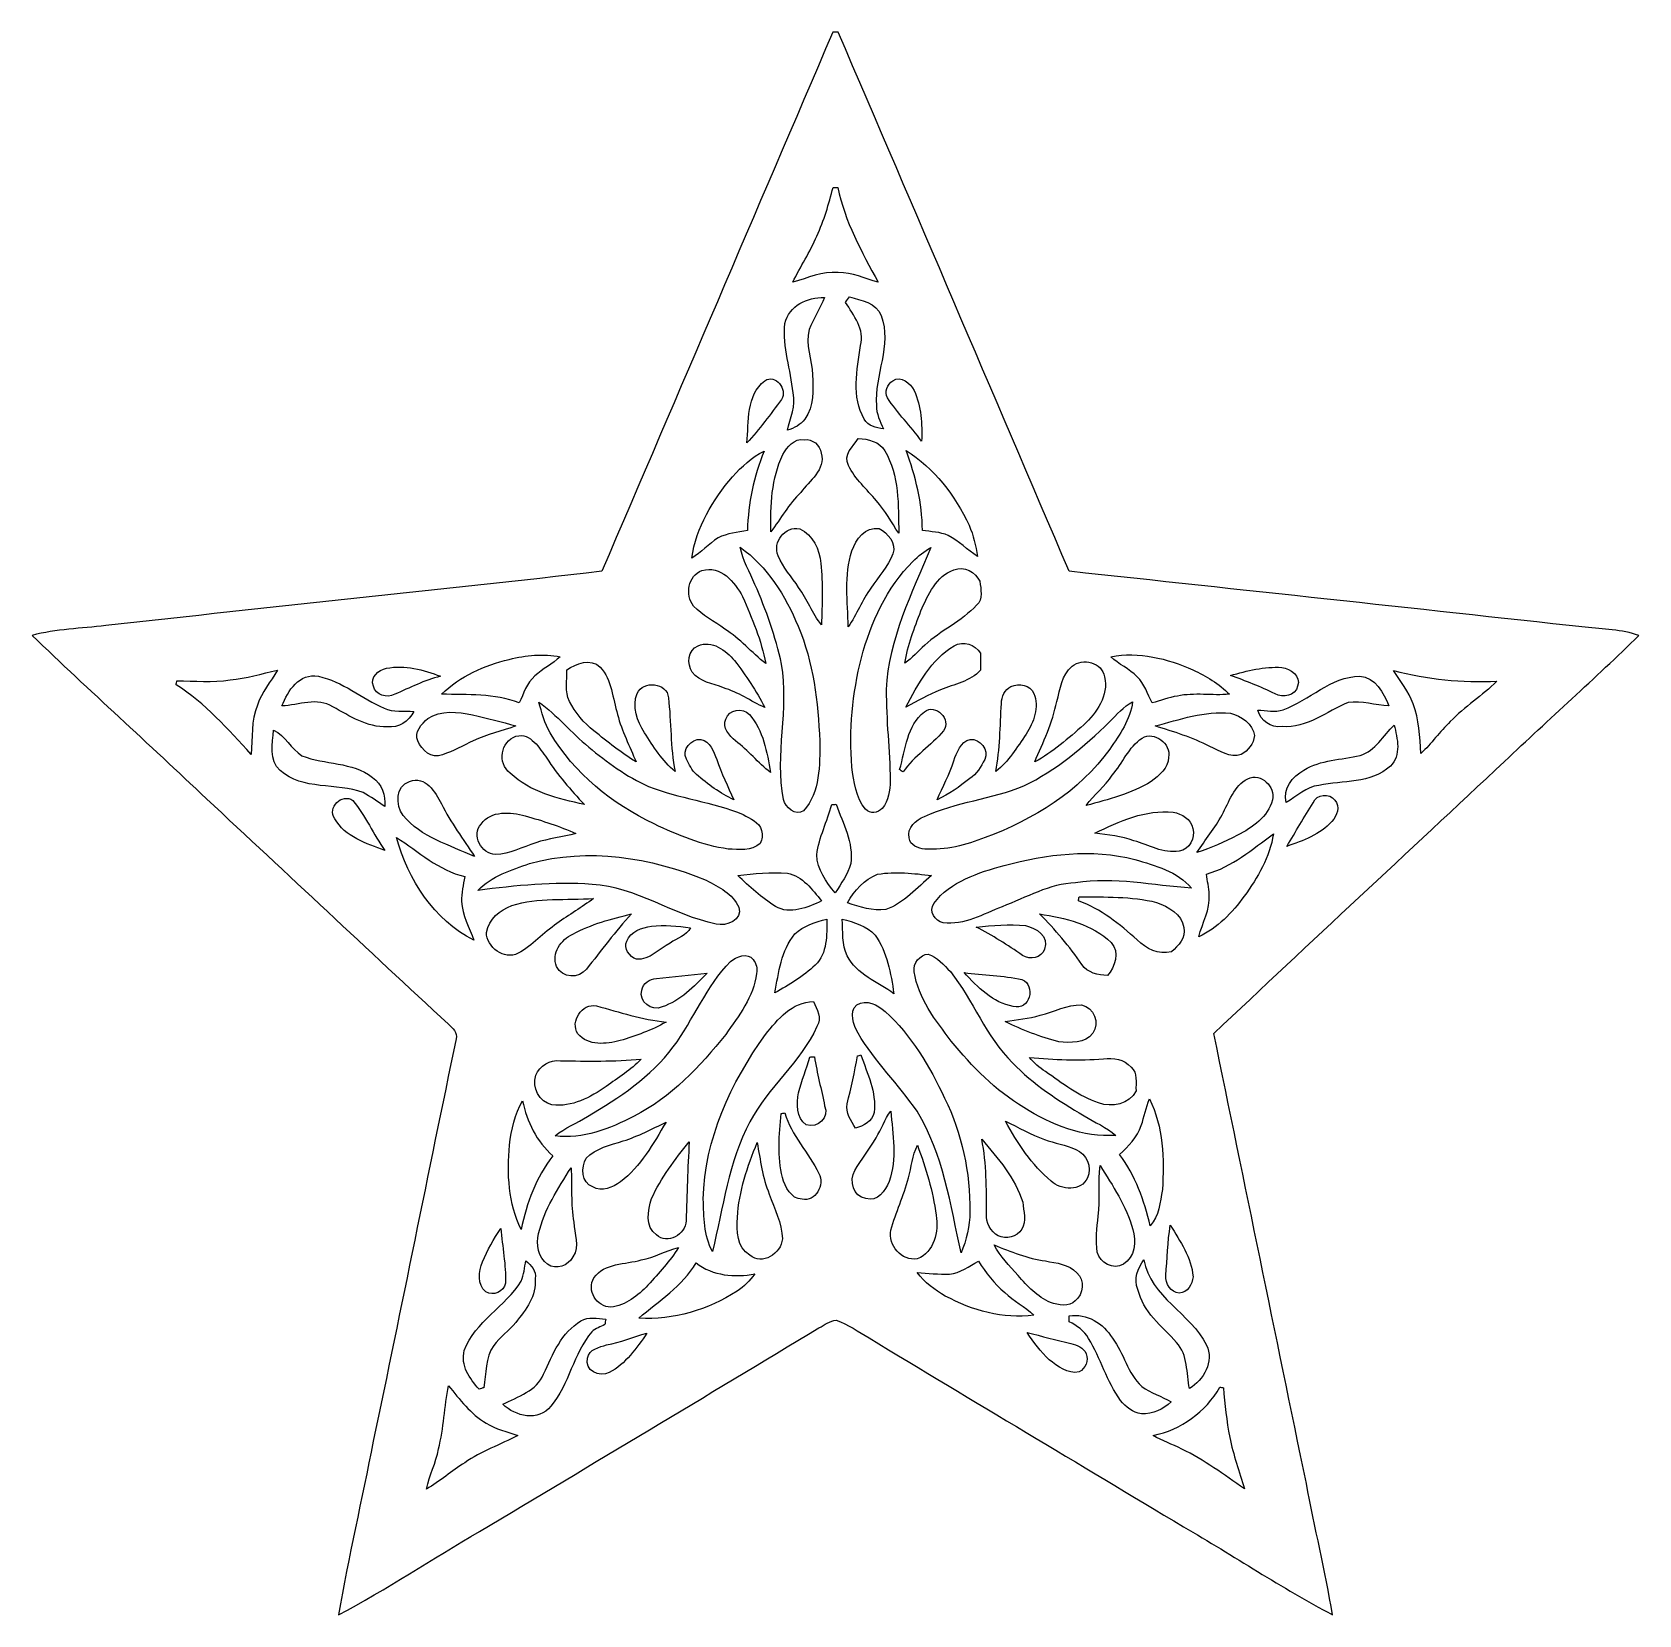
# Model space of a CAD drawing. Header units: centimetres. Extents: x -15.7 to 15.7, y -16.1 to 14.8.
import ezdxf

# ---------------------------------------------------------------- set-up
doc = ezdxf.new("R2010")
doc.units = ezdxf.units.CM
doc.header["$MEASUREMENT"] = 0
doc.layers.add('Layer 1', color=7, linetype='Continuous')

msp = doc.modelspace()

# ---------------------------------------------------------------- linework, layer by layer
at = {"layer": 'Layer 1', "color": 251}
for points, knots in [([(-0.05186, 14.8336), (-0.02611, 14.8336), (0.02575, 14.8336), (0.05186, 14.8336), (0.05186, 14.8336), (1.56281, 11.32099), (3.06176, 7.8038), (4.56918, 4.28942), (4.56918, 4.28942), (7.93256, 3.92642), (11.29594, 3.56623), (14.65827, 3.1937), (14.65827, 3.1937), (15.00928, 3.15701), (15.36982, 3.15278), (15.70708, 3.0353), (15.70708, 3.0353), (14.85089, 2.19428), (13.95166, 1.39771), (13.08029, 0.57185), (13.08029, 0.57185), (11.1887, -1.20509), (9.28229, -2.96545), (7.3974, -4.74945), (7.3974, -4.74945), (8.00171, -7.68244), (8.59896, -10.61685), (9.20609, -13.54949), (9.20609, -13.54949), (9.36872, -14.40744), (9.56804, -15.25834), (9.71938, -16.11842), (9.71938, -16.11842), (8.72031, -15.59207), (7.78157, -14.96131), (6.80473, -14.39616), (6.80473, -14.39616), (4.75368, -13.16743), (2.70193, -11.93976), (0.65511, -10.70363), (0.65511, -10.70363), (0.44626, -10.58086), (0.24553, -10.43764), (0.01517, -10.35791), (0.01517, -10.35791), (-0.10936, -10.36602), (-0.21519, -10.44998), (-0.3242, -10.50431), (-0.3242, -10.50431), (-2.53189, -11.83922), (-4.74592, -13.1639), (-6.96031, -14.48788), (-6.96031, -14.48788), (-7.88388, -15.02551), (-8.77464, -15.62029), (-9.72079, -16.11877), (-9.72079, -16.11877), (-9.51618, -14.98247), (-9.26042, -13.8557), (-9.03746, -12.72293), (-9.03746, -12.72293), (-8.48995, -10.10144), (-7.96431, -7.47536), (-7.41821, -4.85387), (-7.41821, -4.85387), (-7.38011, -4.73393), (-7.48947, -4.63938), (-7.56779, -4.56988), (-7.56779, -4.56988), (-9.15035, -3.10727), (-10.71598, -1.62631), (-12.29713, -0.16193), (-12.29713, -0.16193), (-13.42496, 0.91334), (-14.58489, 1.95474), (-15.70778, 3.03495), (-15.70778, 3.03495), (-15.23753, 3.15913), (-14.74893, 3.17183), (-14.2681, 3.22651), (-14.2681, 3.22651), (-11.0363, 3.59198), (-7.79992, 3.91583), (-4.56918, 4.28942), (-4.56918, 4.28942), (-3.06246, 7.8038), (-1.55893, 11.31958), (-0.05186, 14.8336), (-0.05186, 14.8336), (-0.05186, 14.8336), (-0.05186, 14.8336), (-0.05186, 14.8336)], [0, 0, 0, 0, 0.04166667, 0.04166667, 0.04166667, 0.04166667, 0.08333333, 0.08333333, 0.08333333, 0.08333333, 0.125, 0.125, 0.125, 0.125, 0.16666667, 0.16666667, 0.16666667, 0.16666667, 0.20833333, 0.20833333, 0.20833333, 0.20833333, 0.25, 0.25, 0.25, 0.25, 0.29166667, 0.29166667, 0.29166667, 0.29166667, 0.33333333, 0.33333333, 0.33333333, 0.33333333, 0.375, 0.375, 0.375, 0.375, 0.41666667, 0.41666667, 0.41666667, 0.41666667, 0.45833333, 0.45833333, 0.45833333, 0.45833333, 0.5, 0.5, 0.5, 0.5, 0.54166667, 0.54166667, 0.54166667, 0.54166667, 0.58333333, 0.58333333, 0.58333333, 0.58333333, 0.625, 0.625, 0.625, 0.625, 0.66666667, 0.66666667, 0.66666667, 0.66666667, 0.70833333, 0.70833333, 0.70833333, 0.70833333, 0.75, 0.75, 0.75, 0.75, 0.79166667, 0.79166667, 0.79166667, 0.79166667, 0.83333333, 0.83333333, 0.83333333, 0.83333333, 0.875, 0.875, 0.875, 0.875, 0.91666667, 0.91666667, 0.91666667, 0.91666667, 1, 1, 1, 1]), ([(-0.04798, 11.79759), (-0.13229, 11.47374), (-0.22331, 11.15025), (-0.36654, 10.84651), (-0.36654, 10.84651), (-0.49636, 10.53253), (-0.68898, 10.25066), (-0.83326, 9.94375), (-0.83326, 9.94375), (-0.54293, 10.02453), (-0.25753, 10.15788), (0.05151, 10.13319), (0.05151, 10.13319), (0.32491, 10.13672), (0.57362, 10.0143), (0.83185, 9.94304), (0.83185, 9.94304), (0.51717, 10.53677), (0.17851, 11.13014), (0.04445, 11.79795), (0.04445, 11.79795), (0.02152, 11.79795), (-0.02505, 11.79759), (-0.04798, 11.79759), (-0.04798, 11.79759), (-0.04798, 11.79759), (-0.04798, 11.79759), (-0.04798, 11.79759)], [0, 0, 0, 0, 0.125, 0.125, 0.125, 0.125, 0.25, 0.25, 0.25, 0.25, 0.375, 0.375, 0.375, 0.375, 0.5, 0.5, 0.5, 0.5, 0.625, 0.625, 0.625, 0.625, 0.75, 0.75, 0.75, 0.75, 1, 1, 1, 1]), ([(-0.98778, 9.13342), (-1.03823, 8.67516), (-0.87383, 8.22995), (-0.82938, 7.77769), (-0.82938, 7.77769), (-0.76553, 7.52581), (-0.88512, 7.28698), (-0.94015, 7.04674), (-0.94015, 7.04674), (-0.81174, 7.09119), (-0.68016, 7.15081), (-0.60008, 7.26652), (-0.60008, 7.26652), (-0.42086, 7.51311), (-0.43427, 7.84119), (-0.45014, 8.12976), (-0.45014, 8.12976), (-0.45967, 8.42645), (-0.59619, 8.71855), (-0.51259, 9.01559), (-0.51259, 9.01559), (-0.43462, 9.23502), (-0.29386, 9.42587), (-0.21731, 9.64565), (-0.21731, 9.64565), (-0.55069, 9.65306), (-0.91123, 9.48655), (-0.98778, 9.13342), (-0.98778, 9.13342), (-0.98778, 9.13342), (-0.98778, 9.13342), (-0.98778, 9.13342)], [0, 0, 0, 0, 0.11111111, 0.11111111, 0.11111111, 0.11111111, 0.22222222, 0.22222222, 0.22222222, 0.22222222, 0.33333333, 0.33333333, 0.33333333, 0.33333333, 0.44444444, 0.44444444, 0.44444444, 0.44444444, 0.55555556, 0.55555556, 0.55555556, 0.55555556, 0.66666667, 0.66666667, 0.66666667, 0.66666667, 0.77777778, 0.77777778, 0.77777778, 0.77777778, 1, 1, 1, 1]), ([(0.2734, 9.658), (0.248, 9.62166), (0.2226, 9.58532), (0.1972, 9.54899), (0.1972, 9.54899), (0.35101, 9.29428), (0.57679, 9.02017), (0.49142, 8.70338), (0.49142, 8.70338), (0.42157, 8.23136), (0.30656, 7.70114), (0.56198, 7.26299), (0.56198, 7.26299), (0.63712, 7.13105), (0.79657, 7.0926), (0.93698, 7.07602), (0.93698, 7.07602), (0.87242, 7.22171), (0.79481, 7.36741), (0.80045, 7.53286), (0.80045, 7.53286), (0.756, 8.12482), (1.10596, 8.70691), (0.89429, 9.29146), (0.89429, 9.29146), (0.79375, 9.53841), (0.50165, 9.59309), (0.2734, 9.658), (0.2734, 9.658), (0.2734, 9.658), (0.2734, 9.658), (0.2734, 9.658)], [0, 0, 0, 0, 0.11111111, 0.11111111, 0.11111111, 0.11111111, 0.22222222, 0.22222222, 0.22222222, 0.22222222, 0.33333333, 0.33333333, 0.33333333, 0.33333333, 0.44444444, 0.44444444, 0.44444444, 0.44444444, 0.55555556, 0.55555556, 0.55555556, 0.55555556, 0.66666667, 0.66666667, 0.66666667, 0.66666667, 0.77777778, 0.77777778, 0.77777778, 0.77777778, 1, 1, 1, 1]), ([(-1.38254, 8.01546), (-1.75331, 7.7283), (-1.68945, 7.21431), (-1.73461, 6.80085), (-1.73461, 6.80085), (-1.48519, 7.06367), (-1.27282, 7.36177), (-1.05551, 7.65104), (-1.05551, 7.65104), (-0.93028, 7.8419), (-1.17616, 8.16292), (-1.38254, 8.01546), (-1.38254, 8.01546), (-1.38254, 8.01546), (-1.38254, 8.01546), (-1.38254, 8.01546)], [0, 0, 0, 0, 0.2, 0.2, 0.2, 0.2, 0.4, 0.4, 0.4, 0.4, 0.6, 0.6, 0.6, 0.6, 1, 1, 1, 1]), ([(1.12219, 8.01511), (1.016, 7.94985), (0.94827, 7.79745), (1.01424, 7.68279), (1.01424, 7.68279), (1.2125, 7.38187), (1.46967, 7.12576), (1.6824, 6.83542), (1.6824, 6.83542), (1.69757, 7.16739), (1.67605, 7.51522), (1.54023, 7.82214), (1.54023, 7.82214), (1.46826, 7.96396), (1.27635, 8.13153), (1.12219, 8.01511), (1.12219, 8.01511), (1.12219, 8.01511), (1.12219, 8.01511), (1.12219, 8.01511)], [0, 0, 0, 0, 0.16666667, 0.16666667, 0.16666667, 0.16666667, 0.33333333, 0.33333333, 0.33333333, 0.33333333, 0.5, 0.5, 0.5, 0.5, 0.66666667, 0.66666667, 0.66666667, 0.66666667, 1, 1, 1, 1]), ([(-2.0126, 6.1401), (-2.39924, 5.68396), (-2.72415, 5.1495), (-2.81199, 4.54836), (-2.81199, 4.54836), (-2.62643, 4.66125), (-2.47756, 4.82282), (-2.29729, 4.94277), (-2.29729, 4.94277), (-2.11984, 5.03343), (-1.91488, 5.05495), (-1.72085, 5.08776), (-1.72085, 5.08776), (-1.71133, 5.62081), (-1.59526, 6.14468), (-1.39488, 6.63751), (-1.39488, 6.63751), (-1.63654, 6.52321), (-1.83339, 6.33448), (-2.0126, 6.1401), (-2.0126, 6.1401), (-2.0126, 6.1401), (-2.0126, 6.1401), (-2.0126, 6.1401)], [0, 0, 0, 0, 0.14285714, 0.14285714, 0.14285714, 0.14285714, 0.28571429, 0.28571429, 0.28571429, 0.28571429, 0.42857143, 0.42857143, 0.42857143, 0.42857143, 0.57142857, 0.57142857, 0.57142857, 0.57142857, 0.71428571, 0.71428571, 0.71428571, 0.71428571, 1, 1, 1, 1]), ([(-1.03258, 6.5726), (-1.25201, 6.10306), (-1.27741, 5.57248), (-1.26506, 5.06236), (-1.26506, 5.06236), (-1.06856, 5.31742), (-0.91369, 5.60458), (-0.68051, 5.83106), (-0.68051, 5.83106), (-0.51435, 6.05719), (-0.18733, 6.27592), (-0.27869, 6.59977), (-0.27869, 6.59977), (-0.29633, 6.75993), (-0.45685, 6.88269), (-0.6156, 6.86364), (-0.6156, 6.86364), (-0.81774, 6.89927), (-0.93804, 6.71301), (-1.03258, 6.5726), (-1.03258, 6.5726), (-1.03258, 6.5726), (-1.03258, 6.5726), (-1.03258, 6.5726)], [0, 0, 0, 0, 0.14285714, 0.14285714, 0.14285714, 0.14285714, 0.28571429, 0.28571429, 0.28571429, 0.28571429, 0.42857143, 0.42857143, 0.42857143, 0.42857143, 0.57142857, 0.57142857, 0.57142857, 0.57142857, 0.71428571, 0.71428571, 0.71428571, 0.71428571, 1, 1, 1, 1]), ([(0.44591, 6.88728), (0.34149, 6.72924), (0.14499, 6.57296), (0.25471, 6.35741), (0.25471, 6.35741), (0.381, 6.08824), (0.61454, 5.89456), (0.8001, 5.66808), (0.8001, 5.66808), (0.97437, 5.47829), (1.09114, 5.24722), (1.23543, 5.03555), (1.23543, 5.03555), (1.23331, 5.57424), (1.24213, 6.16303), (0.9652, 6.64492), (0.9652, 6.64492), (0.86325, 6.82837), (0.63747, 6.87564), (0.44591, 6.88728), (0.44591, 6.88728), (0.44591, 6.88728), (0.44591, 6.88728), (0.44591, 6.88728)], [0, 0, 0, 0, 0.14285714, 0.14285714, 0.14285714, 0.14285714, 0.28571429, 0.28571429, 0.28571429, 0.28571429, 0.42857143, 0.42857143, 0.42857143, 0.42857143, 0.57142857, 0.57142857, 0.57142857, 0.57142857, 0.71428571, 0.71428571, 0.71428571, 0.71428571, 1, 1, 1, 1]), ([(1.37866, 6.65268), (1.56527, 6.15068), (1.69686, 5.62963), (1.69792, 5.08988), (1.69792, 5.08988), (1.86514, 5.05742), (2.04646, 5.06518), (2.20274, 4.98687), (2.20274, 4.98687), (2.41335, 4.88209), (2.57986, 4.70994), (2.77424, 4.57976), (2.77424, 4.57976), (2.74391, 4.78825), (2.69769, 4.99639), (2.61126, 5.18936), (2.61126, 5.18936), (2.33574, 5.7725), (1.93075, 6.30696), (1.37866, 6.65268), (1.37866, 6.65268), (1.37866, 6.65268), (1.37866, 6.65268), (1.37866, 6.65268)], [0, 0, 0, 0, 0.14285714, 0.14285714, 0.14285714, 0.14285714, 0.28571429, 0.28571429, 0.28571429, 0.28571429, 0.42857143, 0.42857143, 0.42857143, 0.42857143, 0.57142857, 0.57142857, 0.57142857, 0.57142857, 0.71428571, 0.71428571, 0.71428571, 0.71428571, 1, 1, 1, 1]), ([(-1.12007, 4.59387), (-1.03188, 4.36245), (-0.85408, 4.17795), (-0.72073, 3.97228), (-0.72073, 3.97228), (-0.5528, 3.74156), (-0.4572, 3.46498), (-0.27517, 3.24379), (-0.27517, 3.24379), (-0.26141, 3.64278), (-0.24659, 4.04389), (-0.28646, 4.44183), (-0.28646, 4.44183), (-0.31044, 4.71558), (-0.44168, 4.99992), (-0.70062, 5.12269), (-0.70062, 5.12269), (-0.98637, 5.18125), (-1.2386, 4.85881), (-1.12007, 4.59387), (-1.12007, 4.59387), (-1.12007, 4.59387), (-1.12007, 4.59387), (-1.12007, 4.59387)], [0, 0, 0, 0, 0.14285714, 0.14285714, 0.14285714, 0.14285714, 0.28571429, 0.28571429, 0.28571429, 0.28571429, 0.42857143, 0.42857143, 0.42857143, 0.42857143, 0.57142857, 0.57142857, 0.57142857, 0.57142857, 0.71428571, 0.71428571, 0.71428571, 0.71428571, 1, 1, 1, 1]), ([(0.31997, 4.68877), (0.16545, 4.2097), (0.23989, 3.69605), (0.24941, 3.20287), (0.24941, 3.20287), (0.41593, 3.44523), (0.51858, 3.72533), (0.69321, 3.96275), (0.69321, 3.96275), (0.83714, 4.18394), (1.03011, 4.3815), (1.12289, 4.63233), (1.12289, 4.63233), (1.19733, 4.83729), (1.02235, 5.03626), (0.85196, 5.12339), (0.85196, 5.12339), (0.57573, 5.17066), (0.40181, 4.91384), (0.31997, 4.68877), (0.31997, 4.68877), (0.31997, 4.68877), (0.31997, 4.68877), (0.31997, 4.68877)], [0, 0, 0, 0, 0.14285714, 0.14285714, 0.14285714, 0.14285714, 0.28571429, 0.28571429, 0.28571429, 0.28571429, 0.42857143, 0.42857143, 0.42857143, 0.42857143, 0.57142857, 0.57142857, 0.57142857, 0.57142857, 0.71428571, 0.71428571, 0.71428571, 0.71428571, 1, 1, 1, 1]), ([(-1.86373, 4.75862), (-1.81328, 4.50074), (-1.67675, 4.2732), (-1.57586, 4.03401), (-1.57586, 4.03401), (-1.35608, 3.53166), (-1.1744, 3.01096), (-1.05339, 2.47579), (-1.05339, 2.47579), (-0.90276, 1.59738), (-1.18569, 0.70414), (-1.01953, -0.17251), (-1.01953, -0.17251), (-0.98143, -0.32561), (-0.78387, -0.50094), (-0.62759, -0.39688), (-0.62759, -0.39688), (-0.29104, -0.02928), (-0.3108, 0.50483), (-0.30762, 0.96873), (-0.30762, 0.96873), (-0.34149, 1.73108), (-0.42968, 2.50896), (-0.73272, 3.21663), (-0.73272, 3.21663), (-0.98002, 3.80788), (-1.32997, 4.38468), (-1.86373, 4.75862), (-1.86373, 4.75862), (-1.86373, 4.75862), (-1.86373, 4.75862), (-1.86373, 4.75862)], [0, 0, 0, 0, 0.11111111, 0.11111111, 0.11111111, 0.11111111, 0.22222222, 0.22222222, 0.22222222, 0.22222222, 0.33333333, 0.33333333, 0.33333333, 0.33333333, 0.44444444, 0.44444444, 0.44444444, 0.44444444, 0.55555556, 0.55555556, 0.55555556, 0.55555556, 0.66666667, 0.66666667, 0.66666667, 0.66666667, 0.77777778, 0.77777778, 0.77777778, 0.77777778, 1, 1, 1, 1]), ([(1.51342, 4.48381), (1.00647, 3.96558), (0.68439, 3.29247), (0.50871, 2.59468), (0.50871, 2.59468), (0.32526, 1.90183), (0.26635, 1.17793), (0.31821, 0.4639), (0.31821, 0.4639), (0.35842, 0.17815), (0.39229, -0.13582), (0.58879, -0.36371), (0.58879, -0.36371), (0.67451, -0.46496), (0.82938, -0.43639), (0.91122, -0.34643), (0.91122, -0.34643), (1.04069, -0.19791), (1.06362, 0.006), (1.07068, 0.19473), (1.07068, 0.19473), (1.05974, 0.78952), (0.98919, 1.38254), (0.99201, 1.97732), (0.99201, 1.97732), (1.03258, 2.96827), (1.49789, 3.85621), (1.86337, 4.75474), (1.86337, 4.75474), (1.73637, 4.67889), (1.61572, 4.59105), (1.51342, 4.48381), (1.51342, 4.48381), (1.51342, 4.48381), (1.51342, 4.48381), (1.51342, 4.48381)], [0, 0, 0, 0, 0.1, 0.1, 0.1, 0.1, 0.2, 0.2, 0.2, 0.2, 0.3, 0.3, 0.3, 0.3, 0.4, 0.4, 0.4, 0.4, 0.5, 0.5, 0.5, 0.5, 0.6, 0.6, 0.6, 0.6, 0.7, 0.7, 0.7, 0.7, 0.8, 0.8, 0.8, 0.8, 1, 1, 1, 1]), ([(-2.61091, 4.30283), (-2.88784, 4.21181), (-2.94287, 3.82164), (-2.77566, 3.60927), (-2.77566, 3.60927), (-2.60033, 3.42406), (-2.37102, 3.30694), (-2.16535, 3.16018), (-2.16535, 3.16018), (-1.86761, 2.97215), (-1.63865, 2.70122), (-1.3649, 2.4832), (-1.3649, 2.4832), (-1.44956, 2.93793), (-1.62983, 3.37291), (-1.81681, 3.79342), (-1.81681, 3.79342), (-1.96709, 4.07494), (-2.24896, 4.42348), (-2.61091, 4.30283), (-2.61091, 4.30283), (-2.61091, 4.30283), (-2.61091, 4.30283), (-2.61091, 4.30283)], [0, 0, 0, 0, 0.14285714, 0.14285714, 0.14285714, 0.14285714, 0.28571429, 0.28571429, 0.28571429, 0.28571429, 0.42857143, 0.42857143, 0.42857143, 0.42857143, 0.57142857, 0.57142857, 0.57142857, 0.57142857, 0.71428571, 0.71428571, 0.71428571, 0.71428571, 1, 1, 1, 1]), ([(2.31528, 4.31941), (1.96427, 4.197), (1.80904, 3.82623), (1.66899, 3.51437), (1.66899, 3.51437), (1.54517, 3.18135), (1.40547, 2.84727), (1.35537, 2.49308), (1.35537, 2.49308), (1.50072, 2.59151), (1.61184, 2.72874), (1.74343, 2.84304), (1.74343, 2.84304), (2.05881, 3.13372), (2.46415, 3.31082), (2.75908, 3.6255), (2.75908, 3.6255), (2.8896, 3.74579), (2.83774, 3.94018), (2.82434, 4.09328), (2.82434, 4.09328), (2.73473, 4.27143), (2.51319, 4.40055), (2.31528, 4.31941), (2.31528, 4.31941), (2.31528, 4.31941), (2.31528, 4.31941), (2.31528, 4.31941)], [0, 0, 0, 0, 0.125, 0.125, 0.125, 0.125, 0.25, 0.25, 0.25, 0.25, 0.375, 0.375, 0.375, 0.375, 0.5, 0.5, 0.5, 0.5, 0.625, 0.625, 0.625, 0.625, 0.75, 0.75, 0.75, 0.75, 1, 1, 1, 1]), ([(-2.68852, 2.83034), (-2.88466, 2.75096), (-2.91218, 2.47579), (-2.8, 2.31599), (-2.8, 2.31599), (-2.65748, 2.12372), (-2.39889, 2.09797), (-2.19075, 2.01083), (-2.19075, 2.01083), (-1.90147, 1.92793), (-1.65629, 1.74801), (-1.38395, 1.62595), (-1.38395, 1.62595), (-1.54658, 1.95157), (-1.75507, 2.25354), (-1.97238, 2.54388), (-1.97238, 2.54388), (-2.13607, 2.73932), (-2.42358, 2.95487), (-2.68852, 2.83034), (-2.68852, 2.83034), (-2.68852, 2.83034), (-2.68852, 2.83034), (-2.68852, 2.83034)], [0, 0, 0, 0, 0.14285714, 0.14285714, 0.14285714, 0.14285714, 0.28571429, 0.28571429, 0.28571429, 0.28571429, 0.42857143, 0.42857143, 0.42857143, 0.42857143, 0.57142857, 0.57142857, 0.57142857, 0.57142857, 0.71428571, 0.71428571, 0.71428571, 0.71428571, 1, 1, 1, 1]), ([(2.31704, 2.83281), (1.87325, 2.56081), (1.61149, 2.08315), (1.37689, 1.63477), (1.37689, 1.63477), (1.59985, 1.75048), (1.81645, 1.87925), (2.05176, 1.96956), (2.05176, 1.96956), (2.31987, 2.08351), (2.63066, 2.13289), (2.83774, 2.35409), (2.83774, 2.35409), (2.83739, 2.43805), (2.83669, 2.60562), (2.83633, 2.68923), (2.83633, 2.68923), (2.72097, 2.85503), (2.50366, 2.94217), (2.31704, 2.83281), (2.31704, 2.83281), (2.31704, 2.83281), (2.31704, 2.83281), (2.31704, 2.83281)], [0, 0, 0, 0, 0.14285714, 0.14285714, 0.14285714, 0.14285714, 0.28571429, 0.28571429, 0.28571429, 0.28571429, 0.42857143, 0.42857143, 0.42857143, 0.42857143, 0.57142857, 0.57142857, 0.57142857, 0.57142857, 0.71428571, 0.71428571, 0.71428571, 0.71428571, 1, 1, 1, 1]), ([(-6.37928, 2.56787), (-6.86294, 2.44546), (-7.34131, 2.2419), (-7.70114, 1.88666), (-7.70114, 1.88666), (-7.19279, 1.8729), (-6.67138, 1.90041), (-6.18737, 1.71556), (-6.18737, 1.71556), (-6.096, 1.89724), (-6.04026, 2.10926), (-5.87728, 2.24261), (-5.87728, 2.24261), (-5.72311, 2.3816), (-5.53544, 2.47826), (-5.38233, 2.61867), (-5.38233, 2.61867), (-5.71253, 2.68429), (-6.05473, 2.64619), (-6.37928, 2.56787), (-6.37928, 2.56787), (-6.37928, 2.56787), (-6.37928, 2.56787), (-6.37928, 2.56787)], [0, 0, 0, 0, 0.14285714, 0.14285714, 0.14285714, 0.14285714, 0.28571429, 0.28571429, 0.28571429, 0.28571429, 0.42857143, 0.42857143, 0.42857143, 0.42857143, 0.57142857, 0.57142857, 0.57142857, 0.57142857, 0.71428571, 0.71428571, 0.71428571, 0.71428571, 1, 1, 1, 1]), ([(-5.25286, 2.3622), (-5.24828, 2.15759), (-5.29343, 1.93781), (-5.20418, 1.74625), (-5.20418, 1.74625), (-5.08564, 1.52294), (-4.92054, 1.32609), (-4.72299, 1.1684), (-4.72299, 1.1684), (-4.45664, 0.95567), (-4.19029, 0.74119), (-3.90031, 0.56127), (-3.90031, 0.56127), (-4.02026, 0.87066), (-4.18042, 1.16452), (-4.2612, 1.48837), (-4.2612, 1.48837), (-4.35998, 1.80234), (-4.37162, 2.16359), (-4.60234, 2.41794), (-4.60234, 2.41794), (-4.78861, 2.59362), (-5.06977, 2.48849), (-5.25286, 2.3622), (-5.25286, 2.3622), (-5.25286, 2.3622), (-5.25286, 2.3622), (-5.25286, 2.3622)], [0, 0, 0, 0, 0.125, 0.125, 0.125, 0.125, 0.25, 0.25, 0.25, 0.25, 0.375, 0.375, 0.375, 0.375, 0.5, 0.5, 0.5, 0.5, 0.625, 0.625, 0.625, 0.625, 0.75, 0.75, 0.75, 0.75, 1, 1, 1, 1]), ([(4.62456, 2.4317), (4.42383, 2.26307), (4.39737, 1.98261), (4.32435, 1.7459), (4.32435, 1.7459), (4.24956, 1.32786), (4.05765, 0.94791), (3.89396, 0.56056), (3.89396, 0.56056), (4.24744, 0.75389), (4.55119, 1.02235), (4.85422, 1.28482), (4.85422, 1.28482), (5.10364, 1.52859), (5.34529, 1.85244), (5.25992, 2.22567), (5.25992, 2.22567), (5.21899, 2.50543), (4.82917, 2.60421), (4.62456, 2.4317), (4.62456, 2.4317), (4.62456, 2.4317), (4.62456, 2.4317), (4.62456, 2.4317)], [0, 0, 0, 0, 0.14285714, 0.14285714, 0.14285714, 0.14285714, 0.28571429, 0.28571429, 0.28571429, 0.28571429, 0.42857143, 0.42857143, 0.42857143, 0.42857143, 0.57142857, 0.57142857, 0.57142857, 0.57142857, 0.71428571, 0.71428571, 0.71428571, 0.71428571, 1, 1, 1, 1]), ([(5.38304, 2.61691), (5.54249, 2.47191), (5.74287, 2.37984), (5.89562, 2.22638), (5.89562, 2.22638), (6.04379, 2.09021), (6.09988, 1.88983), (6.18807, 1.71415), (6.18807, 1.71415), (6.35247, 1.76248), (6.51404, 1.82351), (6.68408, 1.85032), (6.68408, 1.85032), (7.01992, 1.91911), (7.36318, 1.85632), (7.7022, 1.88419), (7.7022, 1.88419), (7.49723, 2.0888), (7.24958, 2.24331), (6.98676, 2.3622), (6.98676, 2.3622), (6.48723, 2.58445), (5.92949, 2.72521), (5.38304, 2.61691), (5.38304, 2.61691), (5.38304, 2.61691), (5.38304, 2.61691), (5.38304, 2.61691)], [0, 0, 0, 0, 0.125, 0.125, 0.125, 0.125, 0.25, 0.25, 0.25, 0.25, 0.375, 0.375, 0.375, 0.375, 0.5, 0.5, 0.5, 0.5, 0.625, 0.625, 0.625, 0.625, 0.75, 0.75, 0.75, 0.75, 1, 1, 1, 1]), ([(-11.83393, 2.16394), (-12.1793, 2.11384), (-12.52926, 2.14313), (-12.87639, 2.15018), (-12.87639, 2.15018), (-12.88062, 2.13043), (-12.88909, 2.09056), (-12.89368, 2.07045), (-12.89368, 2.07045), (-12.32323, 1.71062), (-11.87662, 1.20156), (-11.42506, 0.70908), (-11.42506, 0.70908), (-11.40107, 1.03188), (-11.42788, 1.36913), (-11.30088, 1.67393), (-11.30088, 1.67393), (-11.21974, 1.92617), (-11.04583, 2.12937), (-10.91106, 2.35303), (-10.91106, 2.35303), (-11.21869, 2.29094), (-11.51996, 2.19251), (-11.83393, 2.16394), (-11.83393, 2.16394), (-11.83393, 2.16394), (-11.83393, 2.16394), (-11.83393, 2.16394)], [0, 0, 0, 0, 0.125, 0.125, 0.125, 0.125, 0.25, 0.25, 0.25, 0.25, 0.375, 0.375, 0.375, 0.375, 0.5, 0.5, 0.5, 0.5, 0.625, 0.625, 0.625, 0.625, 0.75, 0.75, 0.75, 0.75, 1, 1, 1, 1]), ([(-10.82428, 1.65629), (-10.49479, 1.67146), (-10.13178, 1.83515), (-9.82627, 1.63724), (-9.82627, 1.63724), (-9.49748, 1.46015), (-9.15705, 1.23225), (-8.76618, 1.25024), (-8.76618, 1.25024), (-8.54216, 1.21426), (-8.33896, 1.35819), (-8.24406, 1.55081), (-8.24406, 1.55081), (-8.4388, 1.5561), (-8.64411, 1.53353), (-8.82756, 1.61184), (-8.82756, 1.61184), (-9.26218, 1.80058), (-9.63577, 2.1403), (-10.1092, 2.23555), (-10.1092, 2.23555), (-10.48526, 2.30787), (-10.70892, 1.95545), (-10.82428, 1.65629), (-10.82428, 1.65629), (-10.82428, 1.65629), (-10.82428, 1.65629), (-10.82428, 1.65629)], [0, 0, 0, 0, 0.125, 0.125, 0.125, 0.125, 0.25, 0.25, 0.25, 0.25, 0.375, 0.375, 0.375, 0.375, 0.5, 0.5, 0.5, 0.5, 0.625, 0.625, 0.625, 0.625, 0.75, 0.75, 0.75, 0.75, 1, 1, 1, 1]), ([(-8.77923, 2.39395), (-8.93304, 2.36044), (-9.10273, 2.2225), (-9.03605, 2.04153), (-9.03605, 2.04153), (-8.99195, 1.86796), (-8.77147, 1.80022), (-8.61871, 1.8856), (-8.61871, 1.8856), (-8.32238, 2.00836), (-8.03804, 2.16147), (-7.72372, 2.23626), (-7.72372, 2.23626), (-8.0578, 2.36396), (-8.41939, 2.46027), (-8.77923, 2.39395), (-8.77923, 2.39395), (-8.77923, 2.39395), (-8.77923, 2.39395), (-8.77923, 2.39395)], [0, 0, 0, 0, 0.16666667, 0.16666667, 0.16666667, 0.16666667, 0.33333333, 0.33333333, 0.33333333, 0.33333333, 0.5, 0.5, 0.5, 0.5, 0.66666667, 0.66666667, 0.66666667, 0.66666667, 1, 1, 1, 1]), ([(7.72301, 2.25037), (8.02005, 2.14877), (8.31039, 2.03059), (8.59331, 1.89406), (8.59331, 1.89406), (8.74712, 1.80975), (8.99054, 1.85279), (9.0357, 2.04153), (9.0357, 2.04153), (9.10661, 2.24649), (8.89635, 2.38266), (8.72702, 2.40947), (8.72702, 2.40947), (8.38447, 2.43064), (8.04827, 2.34738), (7.72301, 2.25037), (7.72301, 2.25037), (7.72301, 2.25037), (7.72301, 2.25037), (7.72301, 2.25037)], [0, 0, 0, 0, 0.16666667, 0.16666667, 0.16666667, 0.16666667, 0.33333333, 0.33333333, 0.33333333, 0.33333333, 0.5, 0.5, 0.5, 0.5, 0.66666667, 0.66666667, 0.66666667, 0.66666667, 1, 1, 1, 1]), ([(8.75312, 1.58291), (8.59331, 1.524), (8.42151, 1.57021), (8.25676, 1.57551), (8.25676, 1.57551), (8.3125, 1.36666), (8.50935, 1.21849), (8.73231, 1.25271), (8.73231, 1.25271), (9.22161, 1.21532), (9.59944, 1.55222), (10.02383, 1.72403), (10.02383, 1.72403), (10.28771, 1.76142), (10.55441, 1.66652), (10.81934, 1.6577), (10.81934, 1.6577), (10.71633, 1.91029), (10.55511, 2.21721), (10.24925, 2.2412), (10.24925, 2.2412), (9.68057, 2.22462), (9.26465, 1.76883), (8.75312, 1.58291), (8.75312, 1.58291), (8.75312, 1.58291), (8.75312, 1.58291), (8.75312, 1.58291)], [0, 0, 0, 0, 0.125, 0.125, 0.125, 0.125, 0.25, 0.25, 0.25, 0.25, 0.375, 0.375, 0.375, 0.375, 0.5, 0.5, 0.5, 0.5, 0.625, 0.625, 0.625, 0.625, 0.75, 0.75, 0.75, 0.75, 1, 1, 1, 1]), ([(10.91036, 2.35162), (11.03595, 2.13325), (11.21198, 1.94169), (11.29206, 1.69862), (11.29206, 1.69862), (11.41554, 1.39065), (11.42189, 1.05551), (11.44446, 0.72919), (11.44446, 0.72919), (11.65613, 0.91722), (11.81171, 1.15852), (12.02055, 1.34973), (12.02055, 1.34973), (12.29819, 1.64253), (12.64144, 1.8602), (12.93248, 2.13819), (12.93248, 2.13819), (12.25056, 2.10785), (11.5697, 2.17487), (10.91036, 2.35162), (10.91036, 2.35162), (10.91036, 2.35162), (10.91036, 2.35162), (10.91036, 2.35162)], [0, 0, 0, 0, 0.14285714, 0.14285714, 0.14285714, 0.14285714, 0.28571429, 0.28571429, 0.28571429, 0.28571429, 0.42857143, 0.42857143, 0.42857143, 0.42857143, 0.57142857, 0.57142857, 0.57142857, 0.57142857, 0.71428571, 0.71428571, 0.71428571, 0.71428571, 1, 1, 1, 1]), ([(-3.87773, 1.90077), (-3.98463, 1.64571), (-3.87597, 1.35396), (-3.73768, 1.13277), (-3.73768, 1.13277), (-3.55918, 0.86642), (-3.39055, 0.57891), (-3.13725, 0.3743), (-3.13725, 0.3743), (-3.22968, 0.8509), (-3.21169, 1.33738), (-3.26708, 1.81681), (-3.26708, 1.81681), (-3.28718, 2.11526), (-3.76943, 2.16147), (-3.87773, 1.90077), (-3.87773, 1.90077), (-3.87773, 1.90077), (-3.87773, 1.90077), (-3.87773, 1.90077)], [0, 0, 0, 0, 0.16666667, 0.16666667, 0.16666667, 0.16666667, 0.33333333, 0.33333333, 0.33333333, 0.33333333, 0.5, 0.5, 0.5, 0.5, 0.66666667, 0.66666667, 0.66666667, 0.66666667, 1, 1, 1, 1]), ([(3.43076, 2.03729), (3.3087, 1.97485), (3.24873, 1.83762), (3.24238, 1.70603), (3.24238, 1.70603), (3.22016, 1.26118), (3.21557, 0.81351), (3.13584, 0.37394), (3.13584, 0.37394), (3.38243, 0.57185), (3.5493, 0.84878), (3.72816, 1.10455), (3.72816, 1.10455), (3.87068, 1.33526), (3.99239, 1.6323), (3.87738, 1.90077), (3.87738, 1.90077), (3.80788, 2.06975), (3.58352, 2.10714), (3.43076, 2.03729), (3.43076, 2.03729), (3.43076, 2.03729), (3.43076, 2.03729), (3.43076, 2.03729)], [0, 0, 0, 0, 0.14285714, 0.14285714, 0.14285714, 0.14285714, 0.28571429, 0.28571429, 0.28571429, 0.28571429, 0.42857143, 0.42857143, 0.42857143, 0.42857143, 0.57142857, 0.57142857, 0.57142857, 0.57142857, 0.71428571, 0.71428571, 0.71428571, 0.71428571, 1, 1, 1, 1]), ([(-7.97137, 1.4097), (-8.09272, 1.30881), (-8.24336, 1.14194), (-8.16822, 0.97226), (-8.16822, 0.97226), (-8.09413, 0.78881), (-7.89552, 0.6156), (-7.68385, 0.70273), (-7.68385, 0.70273), (-7.47395, 0.77223), (-7.28063, 0.88053), (-7.08166, 0.97578), (-7.08166, 0.97578), (-6.81461, 1.10208), (-6.52286, 1.1624), (-6.24734, 1.26612), (-6.24734, 1.26612), (-6.52709, 1.34902), (-6.81143, 1.41676), (-7.09577, 1.48131), (-7.09577, 1.48131), (-7.38117, 1.5434), (-7.71596, 1.57868), (-7.97137, 1.4097), (-7.97137, 1.4097), (-7.97137, 1.4097), (-7.97137, 1.4097), (-7.97137, 1.4097)], [0, 0, 0, 0, 0.125, 0.125, 0.125, 0.125, 0.25, 0.25, 0.25, 0.25, 0.375, 0.375, 0.375, 0.375, 0.5, 0.5, 0.5, 0.5, 0.625, 0.625, 0.625, 0.625, 0.75, 0.75, 0.75, 0.75, 1, 1, 1, 1]), ([(-5.80073, 1.7332), (-5.74569, 1.52576), (-5.68819, 1.3148), (-5.57848, 1.12818), (-5.57848, 1.12818), (-5.10893, 0.33937), (-4.36845, -0.2607), (-3.54506, -0.65158), (-3.54506, -0.65158), (-3.08328, -0.86783), (-2.60632, -1.07068), (-2.09797, -1.14335), (-2.09797, -1.14335), (-1.88842, -1.14759), (-1.64253, -1.18921), (-1.47496, -1.03082), (-1.47496, -1.03082), (-1.43686, -0.95356), (-1.41817, -0.86254), (-1.44568, -0.77929), (-1.44568, -0.77929), (-1.48978, -0.61242), (-1.67076, -0.54539), (-1.80622, -0.46743), (-1.80622, -0.46743), (-2.40206, -0.22049), (-3.05541, -0.15275), (-3.65584, 0.08184), (-3.65584, 0.08184), (-4.0834, 0.27446), (-4.46723, 0.55421), (-4.826, 0.85337), (-4.826, 0.85337), (-5.16714, 1.12889), (-5.44442, 1.47602), (-5.80073, 1.7332), (-5.80073, 1.7332), (-5.80073, 1.7332), (-5.80073, 1.7332), (-5.80073, 1.7332)], [0, 0, 0, 0, 0.09090909, 0.09090909, 0.09090909, 0.09090909, 0.18181818, 0.18181818, 0.18181818, 0.18181818, 0.27272727, 0.27272727, 0.27272727, 0.27272727, 0.36363636, 0.36363636, 0.36363636, 0.36363636, 0.45454545, 0.45454545, 0.45454545, 0.45454545, 0.54545455, 0.54545455, 0.54545455, 0.54545455, 0.63636364, 0.63636364, 0.63636364, 0.63636364, 0.72727273, 0.72727273, 0.72727273, 0.72727273, 0.81818182, 0.81818182, 0.81818182, 0.81818182, 1, 1, 1, 1]), ([(-2.14454, 1.39982), (-2.22144, 1.23014), (-2.07469, 1.07527), (-1.95509, 0.97331), (-1.95509, 0.97331), (-1.70886, 0.7874), (-1.51271, 0.5461), (-1.27176, 0.35525), (-1.27176, 0.35525), (-1.34126, 0.75142), (-1.40758, 1.17828), (-1.68451, 1.49049), (-1.68451, 1.49049), (-1.80869, 1.63266), (-2.09021, 1.58679), (-2.14454, 1.39982), (-2.14454, 1.39982), (-2.14454, 1.39982), (-2.14454, 1.39982), (-2.14454, 1.39982)], [0, 0, 0, 0, 0.16666667, 0.16666667, 0.16666667, 0.16666667, 0.33333333, 0.33333333, 0.33333333, 0.33333333, 0.5, 0.5, 0.5, 0.5, 0.66666667, 0.66666667, 0.66666667, 0.66666667, 1, 1, 1, 1]), ([(1.73849, 1.54164), (1.39418, 1.27282), (1.37125, 0.80398), (1.25307, 0.41275), (1.25307, 0.41275), (1.26965, 0.40111), (1.30316, 0.37747), (1.31974, 0.36548), (1.31974, 0.36548), (1.53423, 0.68016), (1.87643, 0.87524), (2.10996, 1.17087), (2.10996, 1.17087), (2.2793, 1.38677), (1.9491, 1.71732), (1.73849, 1.54164), (1.73849, 1.54164), (1.73849, 1.54164), (1.73849, 1.54164), (1.73849, 1.54164)], [0, 0, 0, 0, 0.16666667, 0.16666667, 0.16666667, 0.16666667, 0.33333333, 0.33333333, 0.33333333, 0.33333333, 0.5, 0.5, 0.5, 0.5, 0.66666667, 0.66666667, 0.66666667, 0.66666667, 1, 1, 1, 1]), ([(5.35622, 1.34655), (4.86022, 0.85584), (4.31447, 0.39793), (3.68229, 0.09313), (3.68229, 0.09313), (3.05259, -0.16369), (2.35902, -0.22296), (1.73743, -0.50271), (1.73743, -0.50271), (1.57268, -0.57291), (1.39241, -0.72319), (1.43827, -0.92393), (1.43827, -0.92393), (1.45486, -1.07456), (1.61713, -1.13065), (1.74696, -1.14512), (1.74696, -1.14512), (2.15124, -1.16664), (2.55199, -1.06786), (2.92488, -0.91722), (2.92488, -0.91722), (3.86609, -0.56727), (4.77202, -0.01729), (5.36187, 0.81315), (5.36187, 0.81315), (5.55978, 1.09255), (5.76227, 1.39136), (5.80813, 1.73919), (5.80813, 1.73919), (5.6321, 1.64042), (5.4991, 1.48555), (5.35622, 1.34655), (5.35622, 1.34655), (5.35622, 1.34655), (5.35622, 1.34655), (5.35622, 1.34655)], [0, 0, 0, 0, 0.1, 0.1, 0.1, 0.1, 0.2, 0.2, 0.2, 0.2, 0.3, 0.3, 0.3, 0.3, 0.4, 0.4, 0.4, 0.4, 0.5, 0.5, 0.5, 0.5, 0.6, 0.6, 0.6, 0.6, 0.7, 0.7, 0.7, 0.7, 0.8, 0.8, 0.8, 0.8, 1, 1, 1, 1]), ([(6.24805, 1.26541), (6.61106, 1.14829), (6.98077, 1.04387), (7.31908, 0.86219), (7.31908, 0.86219), (7.51276, 0.7814), (7.71066, 0.62442), (7.93327, 0.70838), (7.93327, 0.70838), (8.06485, 0.78246), (8.17809, 0.9204), (8.18903, 1.07597), (8.18903, 1.07597), (8.1661, 1.31022), (7.93221, 1.45944), (7.72195, 1.51483), (7.72195, 1.51483), (7.21713, 1.56951), (6.72994, 1.38465), (6.24805, 1.26541), (6.24805, 1.26541), (6.24805, 1.26541), (6.24805, 1.26541), (6.24805, 1.26541)], [0, 0, 0, 0, 0.14285714, 0.14285714, 0.14285714, 0.14285714, 0.28571429, 0.28571429, 0.28571429, 0.28571429, 0.42857143, 0.42857143, 0.42857143, 0.42857143, 0.57142857, 0.57142857, 0.57142857, 0.57142857, 0.71428571, 0.71428571, 0.71428571, 0.71428571, 1, 1, 1, 1]), ([(10.25807, 0.68651), (9.89154, 0.60254), (9.48619, 0.60678), (9.15776, 0.40111), (9.15776, 0.40111), (8.93551, 0.27658), (8.73901, 0.04022), (8.81098, -0.23424), (8.81098, -0.23424), (9.01771, -0.10936), (9.2015, 0.07796), (9.45233, 0.10336), (9.45233, 0.10336), (9.91941, 0.19897), (10.46797, 0.13441), (10.84792, 0.4766), (10.84792, 0.4766), (11.06558, 0.69568), (10.98762, 1.01635), (10.922, 1.28341), (10.922, 1.28341), (10.70927, 1.07633), (10.55758, 0.78034), (10.25807, 0.68651), (10.25807, 0.68651), (10.25807, 0.68651), (10.25807, 0.68651), (10.25807, 0.68651)], [0, 0, 0, 0, 0.125, 0.125, 0.125, 0.125, 0.25, 0.25, 0.25, 0.25, 0.375, 0.375, 0.375, 0.375, 0.5, 0.5, 0.5, 0.5, 0.625, 0.625, 0.625, 0.625, 0.75, 0.75, 0.75, 0.75, 1, 1, 1, 1]), ([(-10.98726, 1.18498), (-11.01019, 0.92075), (-11.07581, 0.59514), (-10.85885, 0.39441), (-10.85885, 0.39441), (-10.41259, 0.00071), (-9.76207, 0.15558), (-9.23713, -0.03422), (-9.23713, -0.03422), (-9.08932, -0.11571), (-8.95632, -0.22119), (-8.81239, -0.30903), (-8.81239, -0.30903), (-8.79687, -0.09313), (-8.86954, 0.13476), (-9.05475, 0.25859), (-9.05475, 0.25859), (-9.45162, 0.56903), (-9.98467, 0.502), (-10.43234, 0.68263), (-10.43234, 0.68263), (-10.64507, 0.81844), (-10.75866, 1.07033), (-10.98726, 1.18498), (-10.98726, 1.18498), (-10.98726, 1.18498), (-10.98726, 1.18498), (-10.98726, 1.18498)], [0, 0, 0, 0, 0.125, 0.125, 0.125, 0.125, 0.25, 0.25, 0.25, 0.25, 0.375, 0.375, 0.375, 0.375, 0.5, 0.5, 0.5, 0.5, 0.625, 0.625, 0.625, 0.625, 0.75, 0.75, 0.75, 0.75, 1, 1, 1, 1]), ([(-6.2484, 1.06504), (-6.54579, 0.96273), (-6.62023, 0.53411), (-6.35917, 0.34255), (-6.35917, 0.34255), (-5.97394, -0.02928), (-5.41937, -0.15875), (-4.91067, -0.27199), (-4.91067, -0.27199), (-5.17419, 0.01517), (-5.43631, 0.30515), (-5.64621, 0.63571), (-5.64621, 0.63571), (-5.79014, 0.82303), (-5.95489, 1.13983), (-6.2484, 1.06504), (-6.2484, 1.06504), (-6.2484, 1.06504), (-6.2484, 1.06504), (-6.2484, 1.06504)], [0, 0, 0, 0, 0.16666667, 0.16666667, 0.16666667, 0.16666667, 0.33333333, 0.33333333, 0.33333333, 0.33333333, 0.5, 0.5, 0.5, 0.5, 0.66666667, 0.66666667, 0.66666667, 0.66666667, 1, 1, 1, 1]), ([(-2.91394, 0.61666), (-2.86068, 0.51082), (-2.80882, 0.39723), (-2.71956, 0.31538), (-2.71956, 0.31538), (-2.49414, 0.12735), (-2.25672, -0.05468), (-1.9879, -0.17709), (-1.9879, -0.17709), (-2.10397, 0.08361), (-2.23132, 0.33973), (-2.32093, 0.61136), (-2.32093, 0.61136), (-2.38972, 0.76059), (-2.44969, 0.96379), (-2.63243, 1.00224), (-2.63243, 1.00224), (-2.81799, 1.01812), (-3.01378, 0.79481), (-2.91394, 0.61666), (-2.91394, 0.61666), (-2.91394, 0.61666), (-2.91394, 0.61666), (-2.91394, 0.61666)], [0, 0, 0, 0, 0.14285714, 0.14285714, 0.14285714, 0.14285714, 0.28571429, 0.28571429, 0.28571429, 0.28571429, 0.42857143, 0.42857143, 0.42857143, 0.42857143, 0.57142857, 0.57142857, 0.57142857, 0.57142857, 0.71428571, 0.71428571, 0.71428571, 0.71428571, 1, 1, 1, 1]), ([(2.31175, 0.58208), (2.22779, 0.31891), (2.09868, 0.07479), (1.98684, -0.17674), (1.98684, -0.17674), (2.21897, -0.07338), (2.42499, 0.07867), (2.62361, 0.2353), (2.62361, 0.2353), (2.76084, 0.32456), (2.84621, 0.46708), (2.91747, 0.60995), (2.91747, 0.60995), (3.00602, 0.79446), (2.82293, 1.01847), (2.63243, 1.00189), (2.63243, 1.00189), (2.44158, 0.95673), (2.36961, 0.74471), (2.31175, 0.58208), (2.31175, 0.58208), (2.31175, 0.58208), (2.31175, 0.58208), (2.31175, 0.58208)], [0, 0, 0, 0, 0.14285714, 0.14285714, 0.14285714, 0.14285714, 0.28571429, 0.28571429, 0.28571429, 0.28571429, 0.42857143, 0.42857143, 0.42857143, 0.42857143, 0.57142857, 0.57142857, 0.57142857, 0.57142857, 0.71428571, 0.71428571, 0.71428571, 0.71428571, 1, 1, 1, 1]), ([(5.99334, 1.02694), (5.73158, 0.84984), (5.61128, 0.53693), (5.41161, 0.30198), (5.41161, 0.30198), (5.26662, 0.0829), (5.05284, -0.07691), (4.90079, -0.28963), (4.90079, -0.28963), (5.33717, -0.17674), (5.78132, -0.05574), (6.17079, 0.17851), (6.17079, 0.17851), (6.3179, 0.29633), (6.51404, 0.44379), (6.51263, 0.65052), (6.51263, 0.65052), (6.56308, 0.92251), (6.23358, 1.17016), (5.99334, 1.02694), (5.99334, 1.02694), (5.99334, 1.02694), (5.99334, 1.02694), (5.99334, 1.02694)], [0, 0, 0, 0, 0.14285714, 0.14285714, 0.14285714, 0.14285714, 0.28571429, 0.28571429, 0.28571429, 0.28571429, 0.42857143, 0.42857143, 0.42857143, 0.42857143, 0.57142857, 0.57142857, 0.57142857, 0.57142857, 0.71428571, 0.71428571, 0.71428571, 0.71428571, 1, 1, 1, 1]), ([(8.05921, 0.23283), (7.78898, 0.09843), (7.69549, -0.22401), (7.55756, -0.47061), (7.55756, -0.47061), (7.42209, -0.73378), (7.22559, -0.95885), (7.0672, -1.20791), (7.0672, -1.20791), (7.34483, -1.13206), (7.6013, -0.9973), (7.85918, -0.87277), (7.85918, -0.87277), (8.15234, -0.72672), (8.45326, -0.51506), (8.54498, -0.18239), (8.54498, -0.18239), (8.60284, 0.07867), (8.32273, 0.35489), (8.05921, 0.23283), (8.05921, 0.23283), (8.05921, 0.23283), (8.05921, 0.23283), (8.05921, 0.23283)], [0, 0, 0, 0, 0.14285714, 0.14285714, 0.14285714, 0.14285714, 0.28571429, 0.28571429, 0.28571429, 0.28571429, 0.42857143, 0.42857143, 0.42857143, 0.42857143, 0.57142857, 0.57142857, 0.57142857, 0.57142857, 0.71428571, 0.71428571, 0.71428571, 0.71428571, 1, 1, 1, 1]), ([(-8.32873, 0.18027), (-8.60284, 0.0956), (-8.60601, -0.2854), (-8.45573, -0.48366), (-8.45573, -0.48366), (-8.10048, -0.91299), (-7.54556, -1.06433), (-7.05803, -1.2887), (-7.05803, -1.2887), (-7.27957, -0.94897), (-7.52334, -0.62265), (-7.70431, -0.25859), (-7.70431, -0.25859), (-7.82496, -0.0321), (-8.01546, 0.30057), (-8.32873, 0.18027), (-8.32873, 0.18027), (-8.32873, 0.18027), (-8.32873, 0.18027), (-8.32873, 0.18027)], [0, 0, 0, 0, 0.16666667, 0.16666667, 0.16666667, 0.16666667, 0.33333333, 0.33333333, 0.33333333, 0.33333333, 0.5, 0.5, 0.5, 0.5, 0.66666667, 0.66666667, 0.66666667, 0.66666667, 1, 1, 1, 1]), ([(-9.79205, -0.54857), (-9.59062, -0.90417), (-9.17116, -1.0354), (-8.80921, -1.17334), (-8.80921, -1.17334), (-9.03499, -0.8569), (-9.18916, -0.49213), (-9.43645, -0.19262), (-9.43645, -0.19262), (-9.64706, -0.04128), (-9.94551, -0.33232), (-9.79205, -0.54857), (-9.79205, -0.54857), (-9.79205, -0.54857), (-9.79205, -0.54857), (-9.79205, -0.54857)], [0, 0, 0, 0, 0.2, 0.2, 0.2, 0.2, 0.4, 0.4, 0.4, 0.4, 0.6, 0.6, 0.6, 0.6, 1, 1, 1, 1]), ([(-0.07126, -0.26988), (-0.16087, -0.60078), (-0.32314, -0.91017), (-0.36795, -1.25271), (-0.36795, -1.25271), (-0.35278, -1.54023), (-0.19156, -1.7907), (-0.00388, -1.99813), (-0.00388, -1.99813), (0.11077, -1.81681), (0.23954, -1.63689), (0.29669, -1.42734), (0.29669, -1.42734), (0.35525, -1.01353), (0.14499, -0.64206), (0.01094, -0.26741), (0.01094, -0.26741), (-0.00953, -0.26811), (-0.0508, -0.26952), (-0.07126, -0.26988), (-0.07126, -0.26988), (-0.07126, -0.26988), (-0.07126, -0.26988), (-0.07126, -0.26988)], [0, 0, 0, 0, 0.14285714, 0.14285714, 0.14285714, 0.14285714, 0.28571429, 0.28571429, 0.28571429, 0.28571429, 0.42857143, 0.42857143, 0.42857143, 0.42857143, 0.57142857, 0.57142857, 0.57142857, 0.57142857, 0.71428571, 0.71428571, 0.71428571, 0.71428571, 1, 1, 1, 1]), ([(9.34014, -0.23601), (9.15882, -0.51435), (8.9976, -0.80574), (8.82438, -1.08938), (8.82438, -1.08938), (9.14082, -0.98178), (9.47385, -0.85654), (9.70386, -0.6029), (9.70386, -0.6029), (9.80616, -0.49671), (9.8746, -0.30903), (9.76383, -0.1845), (9.76383, -0.1845), (9.65906, -0.04233), (9.40647, -0.06632), (9.34014, -0.23601), (9.34014, -0.23601), (9.34014, -0.23601), (9.34014, -0.23601), (9.34014, -0.23601)], [0, 0, 0, 0, 0.16666667, 0.16666667, 0.16666667, 0.16666667, 0.33333333, 0.33333333, 0.33333333, 0.33333333, 0.5, 0.5, 0.5, 0.5, 0.66666667, 0.66666667, 0.66666667, 0.66666667, 1, 1, 1, 1]), ([(-6.93067, -0.65334), (-7.13176, -0.86678), (-6.92079, -1.23719), (-6.65057, -1.24813), (-6.65057, -1.24813), (-6.37081, -1.24248), (-6.12175, -1.10455), (-5.86176, -1.01988), (-5.86176, -1.01988), (-5.60564, -0.93839), (-5.33929, -0.89711), (-5.07718, -0.84032), (-5.07718, -0.84032), (-5.39362, -0.69144), (-5.73158, -0.59267), (-6.06496, -0.49107), (-6.06496, -0.49107), (-6.35176, -0.41593), (-6.73629, -0.38241), (-6.93067, -0.65334), (-6.93067, -0.65334), (-6.93067, -0.65334), (-6.93067, -0.65334), (-6.93067, -0.65334)], [0, 0, 0, 0, 0.14285714, 0.14285714, 0.14285714, 0.14285714, 0.28571429, 0.28571429, 0.28571429, 0.28571429, 0.42857143, 0.42857143, 0.42857143, 0.42857143, 0.57142857, 0.57142857, 0.57142857, 0.57142857, 0.71428571, 0.71428571, 0.71428571, 0.71428571, 1, 1, 1, 1]), ([(5.07294, -0.83256), (5.32836, -0.86854), (5.59117, -0.88406), (5.83424, -0.98037), (5.83424, -0.98037), (6.12387, -1.0608), (6.40927, -1.23896), (6.72112, -1.1811), (6.72112, -1.1811), (6.91762, -1.15217), (7.03897, -0.92216), (6.98641, -0.73836), (6.98641, -0.73836), (6.95254, -0.55986), (6.76981, -0.45226), (6.60365, -0.41769), (6.60365, -0.41769), (6.06213, -0.37042), (5.54426, -0.59196), (5.07294, -0.83256), (5.07294, -0.83256), (5.07294, -0.83256), (5.07294, -0.83256), (5.07294, -0.83256)], [0, 0, 0, 0, 0.14285714, 0.14285714, 0.14285714, 0.14285714, 0.28571429, 0.28571429, 0.28571429, 0.28571429, 0.42857143, 0.42857143, 0.42857143, 0.42857143, 0.57142857, 0.57142857, 0.57142857, 0.57142857, 0.71428571, 0.71428571, 0.71428571, 0.71428571, 1, 1, 1, 1]), ([(-8.58414, -0.91369), (-8.36366, -1.74202), (-7.84507, -2.5273), (-7.07073, -2.92735), (-7.07073, -2.92735), (-7.1628, -2.67829), (-7.29403, -2.43805), (-7.31344, -2.16853), (-7.31344, -2.16853), (-7.31308, -2.00378), (-7.27851, -1.84221), (-7.24888, -1.68099), (-7.24888, -1.68099), (-7.76393, -1.56069), (-8.15269, -1.19204), (-8.58414, -0.91369), (-8.58414, -0.91369), (-8.58414, -0.91369), (-8.58414, -0.91369), (-8.58414, -0.91369)], [0, 0, 0, 0, 0.16666667, 0.16666667, 0.16666667, 0.16666667, 0.33333333, 0.33333333, 0.33333333, 0.33333333, 0.5, 0.5, 0.5, 0.5, 0.66666667, 0.66666667, 0.66666667, 0.66666667, 1, 1, 1, 1]), ([(7.25241, -1.63301), (7.27181, -1.7653), (7.29544, -1.89653), (7.30885, -2.03059), (7.30885, -2.03059), (7.32437, -2.32304), (7.17656, -2.58339), (7.10142, -2.8575), (7.10142, -2.8575), (7.46584, -2.68393), (7.75864, -2.38972), (7.99042, -2.06375), (7.99042, -2.06375), (8.25853, -1.70251), (8.48889, -1.29575), (8.56227, -0.84667), (8.56227, -0.84667), (8.14811, -1.14476), (7.75547, -1.49049), (7.25241, -1.63301), (7.25241, -1.63301), (7.25241, -1.63301), (7.25241, -1.63301), (7.25241, -1.63301)], [0, 0, 0, 0, 0.14285714, 0.14285714, 0.14285714, 0.14285714, 0.28571429, 0.28571429, 0.28571429, 0.28571429, 0.42857143, 0.42857143, 0.42857143, 0.42857143, 0.57142857, 0.57142857, 0.57142857, 0.57142857, 0.71428571, 0.71428571, 0.71428571, 0.71428571, 1, 1, 1, 1]), ([(-5.98135, -1.42593), (-6.33836, -1.54799), (-6.72253, -1.67146), (-6.99311, -1.9498), (-6.99311, -1.9498), (-6.25263, -1.86126), (-5.50757, -1.772), (-4.76038, -1.8355), (-4.76038, -1.8355), (-3.89255, -1.87819), (-3.17041, -2.44193), (-2.33257, -2.60879), (-2.33257, -2.60879), (-2.1396, -2.66418), (-1.80904, -2.52448), (-1.88948, -2.28141), (-1.88948, -2.28141), (-2.01013, -2.01471), (-2.28212, -1.88136), (-2.52695, -1.7526), (-2.52695, -1.7526), (-3.60821, -1.30387), (-4.83658, -1.10737), (-5.98135, -1.42593), (-5.98135, -1.42593), (-5.98135, -1.42593), (-5.98135, -1.42593), (-5.98135, -1.42593)], [0, 0, 0, 0, 0.125, 0.125, 0.125, 0.125, 0.25, 0.25, 0.25, 0.25, 0.375, 0.375, 0.375, 0.375, 0.5, 0.5, 0.5, 0.5, 0.625, 0.625, 0.625, 0.625, 0.75, 0.75, 0.75, 0.75, 1, 1, 1, 1]), ([(3.29494, -1.46085), (2.79753, -1.60761), (2.24578, -1.76495), (1.9237, -2.20592), (1.9237, -2.20592), (1.81681, -2.35903), (1.94769, -2.55023), (2.10467, -2.58692), (2.10467, -2.58692), (2.51813, -2.63313), (2.88713, -2.41406), (3.25826, -2.27048), (3.25826, -2.27048), (3.7278, -2.0895), (4.17936, -1.82245), (4.69441, -1.80093), (4.69441, -1.80093), (5.45147, -1.68698), (6.20783, -1.85349), (6.96207, -1.90712), (6.96207, -1.90712), (6.68126, -1.57833), (6.24946, -1.46121), (5.85082, -1.34796), (5.85082, -1.34796), (5.00944, -1.12289), (4.12432, -1.24601), (3.29494, -1.46085), (3.29494, -1.46085), (3.29494, -1.46085), (3.29494, -1.46085), (3.29494, -1.46085)], [0, 0, 0, 0, 0.11111111, 0.11111111, 0.11111111, 0.11111111, 0.22222222, 0.22222222, 0.22222222, 0.22222222, 0.33333333, 0.33333333, 0.33333333, 0.33333333, 0.44444444, 0.44444444, 0.44444444, 0.44444444, 0.55555556, 0.55555556, 0.55555556, 0.55555556, 0.66666667, 0.66666667, 0.66666667, 0.66666667, 0.77777778, 0.77777778, 0.77777778, 0.77777778, 1, 1, 1, 1]), ([(-1.91276, -1.65806), (-1.68346, -1.8796), (-1.44145, -2.09056), (-1.17581, -2.26766), (-1.17581, -2.26766), (-0.88618, -2.42746), (-0.54222, -2.28706), (-0.27093, -2.15547), (-0.27093, -2.15547), (-0.45473, -1.93957), (-0.64382, -1.67146), (-0.93874, -1.61184), (-0.93874, -1.61184), (-1.26365, -1.5875), (-1.58962, -1.62736), (-1.91276, -1.65806), (-1.91276, -1.65806), (-1.91276, -1.65806), (-1.91276, -1.65806), (-1.91276, -1.65806)], [0, 0, 0, 0, 0.16666667, 0.16666667, 0.16666667, 0.16666667, 0.33333333, 0.33333333, 0.33333333, 0.33333333, 0.5, 0.5, 0.5, 0.5, 0.66666667, 0.66666667, 0.66666667, 0.66666667, 1, 1, 1, 1]), ([(0.82374, -1.63407), (0.5648, -1.73214), (0.36618, -1.95474), (0.23636, -2.19463), (0.23636, -2.19463), (0.47449, -2.27859), (0.72743, -2.35938), (0.98213, -2.32339), (0.98213, -2.32339), (1.34232, -2.20063), (1.59526, -1.89618), (1.8796, -1.65947), (1.8796, -1.65947), (1.5307, -1.61925), (1.17299, -1.57409), (0.82374, -1.63407), (0.82374, -1.63407), (0.82374, -1.63407), (0.82374, -1.63407), (0.82374, -1.63407)], [0, 0, 0, 0, 0.16666667, 0.16666667, 0.16666667, 0.16666667, 0.33333333, 0.33333333, 0.33333333, 0.33333333, 0.5, 0.5, 0.5, 0.5, 0.66666667, 0.66666667, 0.66666667, 0.66666667, 1, 1, 1, 1]), ([(-6.32813, -2.24896), (-6.56872, -2.32657), (-6.77228, -2.51919), (-6.82696, -2.77107), (-6.82696, -2.77107), (-6.82096, -3.06458), (-6.47947, -3.32105), (-6.20395, -3.17959), (-6.20395, -3.17959), (-5.92384, -3.02436), (-5.70724, -2.78095), (-5.44618, -2.59821), (-5.44618, -2.59821), (-5.21582, -2.42182), (-4.95759, -2.28635), (-4.73004, -2.10608), (-4.73004, -2.10608), (-5.26239, -2.15371), (-5.81378, -2.07504), (-6.32813, -2.24896), (-6.32813, -2.24896), (-6.32813, -2.24896), (-6.32813, -2.24896), (-6.32813, -2.24896)], [0, 0, 0, 0, 0.14285714, 0.14285714, 0.14285714, 0.14285714, 0.28571429, 0.28571429, 0.28571429, 0.28571429, 0.42857143, 0.42857143, 0.42857143, 0.42857143, 0.57142857, 0.57142857, 0.57142857, 0.57142857, 0.71428571, 0.71428571, 0.71428571, 0.71428571, 1, 1, 1, 1]), ([(4.76109, -2.07433), (4.75791, -2.09479), (4.75192, -2.13501), (4.74909, -2.15512), (4.74909, -2.15512), (5.19042, -2.31352), (5.55484, -2.61161), (5.90056, -2.91924), (5.90056, -2.91924), (6.07801, -3.0928), (6.30978, -3.21204), (6.56661, -3.14995), (6.56661, -3.14995), (6.70313, -3.03565), (6.85729, -2.87584), (6.80791, -2.67794), (6.80791, -2.67794), (6.77474, -2.41229), (6.50275, -2.27048), (6.27662, -2.18546), (6.27662, -2.18546), (5.78238, -2.06199), (5.26697, -2.08421), (4.76109, -2.07433), (4.76109, -2.07433), (4.76109, -2.07433), (4.76109, -2.07433), (4.76109, -2.07433)], [0, 0, 0, 0, 0.125, 0.125, 0.125, 0.125, 0.25, 0.25, 0.25, 0.25, 0.375, 0.375, 0.375, 0.375, 0.5, 0.5, 0.5, 0.5, 0.625, 0.625, 0.625, 0.625, 0.75, 0.75, 0.75, 0.75, 1, 1, 1, 1]), ([(-5.13362, -2.80494), (-5.36363, -2.91253), (-5.56225, -3.18135), (-5.45324, -3.4417), (-5.45324, -3.4417), (-5.3527, -3.66959), (-5.01262, -3.68053), (-4.8708, -3.49038), (-4.8708, -3.49038), (-4.57764, -3.12984), (-4.30777, -2.75061), (-3.98745, -2.41194), (-3.98745, -2.41194), (-4.38079, -2.50225), (-4.77626, -2.61338), (-5.13362, -2.80494), (-5.13362, -2.80494), (-5.13362, -2.80494), (-5.13362, -2.80494), (-5.13362, -2.80494)], [0, 0, 0, 0, 0.16666667, 0.16666667, 0.16666667, 0.16666667, 0.33333333, 0.33333333, 0.33333333, 0.33333333, 0.5, 0.5, 0.5, 0.5, 0.66666667, 0.66666667, 0.66666667, 0.66666667, 1, 1, 1, 1]), ([(-0.79481, -2.80353), (-1.06045, -3.12843), (-1.11231, -3.556), (-1.18533, -3.95499), (-1.18533, -3.95499), (-0.9077, -3.79906), (-0.62936, -3.6322), (-0.39617, -3.41348), (-0.39617, -3.41348), (-0.1524, -3.17853), (-0.17568, -2.82081), (-0.16792, -2.51213), (-0.16792, -2.51213), (-0.39299, -2.56469), (-0.62265, -2.64336), (-0.79481, -2.80353), (-0.79481, -2.80353), (-0.79481, -2.80353), (-0.79481, -2.80353), (-0.79481, -2.80353)], [0, 0, 0, 0, 0.16666667, 0.16666667, 0.16666667, 0.16666667, 0.33333333, 0.33333333, 0.33333333, 0.33333333, 0.5, 0.5, 0.5, 0.5, 0.66666667, 0.66666667, 0.66666667, 0.66666667, 1, 1, 1, 1]), ([(0.13053, -2.51284), (0.14534, -2.75096), (0.12277, -3.00849), (0.22578, -3.23144), (0.22578, -3.23144), (0.41628, -3.59234), (0.82515, -3.74509), (1.14229, -3.97051), (1.14229, -3.97051), (1.07809, -3.57505), (1.01459, -3.15666), (0.77399, -2.82434), (0.77399, -2.82434), (0.60678, -2.64619), (0.36054, -2.57246), (0.13053, -2.51284), (0.13053, -2.51284), (0.13053, -2.51284), (0.13053, -2.51284), (0.13053, -2.51284)], [0, 0, 0, 0, 0.16666667, 0.16666667, 0.16666667, 0.16666667, 0.33333333, 0.33333333, 0.33333333, 0.33333333, 0.5, 0.5, 0.5, 0.5, 0.66666667, 0.66666667, 0.66666667, 0.66666667, 1, 1, 1, 1]), ([(3.98886, -2.41194), (4.29507, -2.71709), (4.57482, -3.04518), (4.81824, -3.40289), (4.81824, -3.40289), (4.92654, -3.56941), (5.13609, -3.60116), (5.31777, -3.61738), (5.31777, -3.61738), (5.46664, -3.44311), (5.56154, -3.16089), (5.3915, -2.96968), (5.3915, -2.96968), (5.01932, -2.61091), (4.48663, -2.48356), (3.98886, -2.41194), (3.98886, -2.41194), (3.98886, -2.41194), (3.98886, -2.41194), (3.98886, -2.41194)], [0, 0, 0, 0, 0.16666667, 0.16666667, 0.16666667, 0.16666667, 0.33333333, 0.33333333, 0.33333333, 0.33333333, 0.5, 0.5, 0.5, 0.5, 0.66666667, 0.66666667, 0.66666667, 0.66666667, 1, 1, 1, 1]), ([(-3.6001, -2.65077), (-3.78813, -2.67688), (-4.00297, -2.75273), (-4.0827, -2.94111), (-4.0827, -2.94111), (-4.15078, -3.08469), (-4.02943, -3.24803), (-3.89431, -3.29671), (-3.89431, -3.29671), (-3.62903, -3.31435), (-3.44699, -3.09245), (-3.23321, -2.97956), (-3.23321, -2.97956), (-3.10021, -2.88502), (-2.91324, -2.84092), (-2.83528, -2.68393), (-2.83528, -2.68393), (-3.08822, -2.64795), (-3.34504, -2.62502), (-3.6001, -2.65077), (-3.6001, -2.65077), (-3.6001, -2.65077), (-3.6001, -2.65077), (-3.6001, -2.65077)], [0, 0, 0, 0, 0.14285714, 0.14285714, 0.14285714, 0.14285714, 0.28571429, 0.28571429, 0.28571429, 0.28571429, 0.42857143, 0.42857143, 0.42857143, 0.42857143, 0.57142857, 0.57142857, 0.57142857, 0.57142857, 0.71428571, 0.71428571, 0.71428571, 0.71428571, 1, 1, 1, 1]), ([(2.75202, -2.66735), (3.06564, -2.83175), (3.36656, -3.01801), (3.65654, -3.22192), (3.65654, -3.22192), (3.80083, -3.3147), (4.03225, -3.27731), (4.08764, -3.09845), (4.08764, -3.09845), (4.18253, -2.84868), (3.91724, -2.68252), (3.71475, -2.63842), (3.71475, -2.63842), (3.39372, -2.60844), (3.07093, -2.63066), (2.75202, -2.66735), (2.75202, -2.66735), (2.75202, -2.66735), (2.75202, -2.66735), (2.75202, -2.66735)], [0, 0, 0, 0, 0.16666667, 0.16666667, 0.16666667, 0.16666667, 0.33333333, 0.33333333, 0.33333333, 0.33333333, 0.5, 0.5, 0.5, 0.5, 0.66666667, 0.66666667, 0.66666667, 0.66666667, 1, 1, 1, 1]), ([(-2.05458, -3.34292), (-2.52554, -3.82834), (-2.77707, -4.47146), (-3.17147, -5.01333), (-3.17147, -5.01333), (-3.61068, -5.59506), (-4.22839, -6.00428), (-4.84752, -6.37152), (-4.84752, -6.37152), (-5.05672, -6.50099), (-5.28884, -6.59483), (-5.48181, -6.75005), (-5.48181, -6.75005), (-4.94206, -6.82978), (-4.41008, -6.60788), (-3.93841, -6.36517), (-3.93841, -6.36517), (-3.21028, -6.00181), (-2.65324, -5.39044), (-2.14771, -4.76814), (-2.14771, -4.76814), (-1.89265, -4.40408), (-1.59985, -4.03225), (-1.54234, -3.57611), (-1.54234, -3.57611), (-1.524, -3.47768), (-1.54623, -3.3782), (-1.61043, -3.30412), (-1.61043, -3.30412), (-1.71521, -3.15771), (-1.94275, -3.24273), (-2.05458, -3.34292), (-2.05458, -3.34292), (-2.05458, -3.34292), (-2.05458, -3.34292), (-2.05458, -3.34292)], [0, 0, 0, 0, 0.1, 0.1, 0.1, 0.1, 0.2, 0.2, 0.2, 0.2, 0.3, 0.3, 0.3, 0.3, 0.4, 0.4, 0.4, 0.4, 0.5, 0.5, 0.5, 0.5, 0.6, 0.6, 0.6, 0.6, 0.7, 0.7, 0.7, 0.7, 0.8, 0.8, 0.8, 0.8, 1, 1, 1, 1]), ([(1.53882, -3.54048), (1.61466, -4.06294), (1.95474, -4.4898), (2.26377, -4.89797), (2.26377, -4.89797), (2.66806, -5.39821), (3.12949, -5.8614), (3.68159, -6.19831), (3.68159, -6.19831), (4.21816, -6.5345), (4.83658, -6.78498), (5.48252, -6.74158), (5.48252, -6.74158), (5.29237, -6.58671), (5.06801, -6.48335), (4.85916, -6.35811), (4.85916, -6.35811), (4.36104, -6.06143), (3.86397, -5.74534), (3.46322, -5.32059), (3.46322, -5.32059), (2.93617, -4.81471), (2.69452, -4.10351), (2.24578, -3.53871), (2.24578, -3.53871), (2.12266, -3.40431), (1.98755, -3.25967), (1.81363, -3.19581), (1.81363, -3.19581), (1.65206, -3.20781), (1.50883, -3.37749), (1.53882, -3.54048), (1.53882, -3.54048), (1.53882, -3.54048), (1.53882, -3.54048), (1.53882, -3.54048)], [0, 0, 0, 0, 0.1, 0.1, 0.1, 0.1, 0.2, 0.2, 0.2, 0.2, 0.3, 0.3, 0.3, 0.3, 0.4, 0.4, 0.4, 0.4, 0.5, 0.5, 0.5, 0.5, 0.6, 0.6, 0.6, 0.6, 0.7, 0.7, 0.7, 0.7, 0.8, 0.8, 0.8, 0.8, 1, 1, 1, 1]), ([(-3.50238, -3.67418), (-3.62867, -3.68723), (-3.76943, -3.7659), (-3.78848, -3.90208), (-3.78848, -3.90208), (-3.8548, -4.12503), (-3.59551, -4.3247), (-3.39231, -4.2291), (-3.39231, -4.2291), (-3.03565, -4.11409), (-2.76648, -3.83223), (-2.51143, -3.57011), (-2.51143, -3.57011), (-2.84127, -3.61174), (-3.17253, -3.63679), (-3.50238, -3.67418), (-3.50238, -3.67418), (-3.50238, -3.67418), (-3.50238, -3.67418), (-3.50238, -3.67418)], [0, 0, 0, 0, 0.16666667, 0.16666667, 0.16666667, 0.16666667, 0.33333333, 0.33333333, 0.33333333, 0.33333333, 0.5, 0.5, 0.5, 0.5, 0.66666667, 0.66666667, 0.66666667, 0.66666667, 1, 1, 1, 1]), ([(2.51389, -3.55706), (2.77742, -3.83963), (3.0801, -4.15466), (3.4731, -4.21887), (3.4731, -4.21887), (3.804, -4.32082), (3.92112, -3.8033), (3.64596, -3.69358), (3.64596, -3.69358), (3.27484, -3.61174), (2.8889, -3.61703), (2.51389, -3.55706), (2.51389, -3.55706), (2.51389, -3.55706), (2.51389, -3.55706), (2.51389, -3.55706)], [0, 0, 0, 0, 0.2, 0.2, 0.2, 0.2, 0.4, 0.4, 0.4, 0.4, 0.6, 0.6, 0.6, 0.6, 1, 1, 1, 1]), ([(0.41628, -4.191), (0.25576, -4.33317), (0.35736, -4.58611), (0.44132, -4.74486), (0.44132, -4.74486), (0.76482, -5.29766), (1.23649, -5.74287), (1.59491, -6.27098), (1.59491, -6.27098), (2.10714, -7.10812), (2.24472, -8.09907), (2.45428, -9.04028), (2.45428, -9.04028), (2.56046, -8.78628), (2.62819, -8.51429), (2.62608, -8.23771), (2.62608, -8.23771), (2.6356, -7.47254), (2.47015, -6.70313), (2.1336, -6.01521), (2.1336, -6.01521), (1.83762, -5.39609), (1.48625, -4.78331), (0.97084, -4.32012), (0.97084, -4.32012), (0.82127, -4.19594), (0.60501, -4.06576), (0.41628, -4.191), (0.41628, -4.191), (0.41628, -4.191), (0.41628, -4.191), (0.41628, -4.191)], [0, 0, 0, 0, 0.11111111, 0.11111111, 0.11111111, 0.11111111, 0.22222222, 0.22222222, 0.22222222, 0.22222222, 0.33333333, 0.33333333, 0.33333333, 0.33333333, 0.44444444, 0.44444444, 0.44444444, 0.44444444, 0.55555556, 0.55555556, 0.55555556, 0.55555556, 0.66666667, 0.66666667, 0.66666667, 0.66666667, 0.77777778, 0.77777778, 0.77777778, 0.77777778, 1, 1, 1, 1]), ([(-5.03626, -4.75474), (-4.83235, -5.00168), (-4.48416, -4.95688), (-4.21111, -4.88809), (-4.21111, -4.88809), (-3.90349, -4.79249), (-3.59304, -4.69053), (-3.31435, -4.52473), (-3.31435, -4.52473), (-3.78143, -4.4831), (-4.22275, -4.32858), (-4.67219, -4.2097), (-4.67219, -4.2097), (-4.95864, -4.15043), (-5.19642, -4.5145), (-5.03626, -4.75474), (-5.03626, -4.75474), (-5.03626, -4.75474), (-5.03626, -4.75474), (-5.03626, -4.75474)], [0, 0, 0, 0, 0.16666667, 0.16666667, 0.16666667, 0.16666667, 0.33333333, 0.33333333, 0.33333333, 0.33333333, 0.5, 0.5, 0.5, 0.5, 0.66666667, 0.66666667, 0.66666667, 0.66666667, 1, 1, 1, 1]), ([(-1.36984, -4.7692), (-2.04364, -5.709), (-2.56399, -6.81531), (-2.58516, -7.99077), (-2.58516, -7.99077), (-2.57316, -8.3312), (-2.57916, -8.70409), (-2.40524, -9.00994), (-2.40524, -9.00994), (-2.1971, -8.15799), (-2.09409, -7.25876), (-1.67323, -6.47453), (-1.67323, -6.47453), (-1.31692, -5.79861), (-0.68298, -5.30895), (-0.36266, -4.61222), (-0.36266, -4.61222), (-0.25047, -4.44253), (-0.37077, -4.2799), (-0.43321, -4.12468), (-0.43321, -4.12468), (-0.84808, -4.13279), (-1.13312, -4.47216), (-1.36984, -4.7692), (-1.36984, -4.7692), (-1.36984, -4.7692), (-1.36984, -4.7692), (-1.36984, -4.7692)], [0, 0, 0, 0, 0.125, 0.125, 0.125, 0.125, 0.25, 0.25, 0.25, 0.25, 0.375, 0.375, 0.375, 0.375, 0.5, 0.5, 0.5, 0.5, 0.625, 0.625, 0.625, 0.625, 0.75, 0.75, 0.75, 0.75, 1, 1, 1, 1]), ([(4.00332, -4.38961), (3.78143, -4.46123), (3.54753, -4.47393), (3.31929, -4.51485), (3.31929, -4.51485), (3.65231, -4.68489), (4.00614, -4.81577), (4.36704, -4.91173), (4.36704, -4.91173), (4.58787, -4.93113), (4.88139, -4.95053), (5.02885, -4.74557), (5.02885, -4.74557), (5.17066, -4.54307), (5.05636, -4.24462), (4.81154, -4.18571), (4.81154, -4.18571), (4.52861, -4.18783), (4.27284, -4.32329), (4.00332, -4.38961), (4.00332, -4.38961), (4.00332, -4.38961), (4.00332, -4.38961), (4.00332, -4.38961)], [0, 0, 0, 0, 0.14285714, 0.14285714, 0.14285714, 0.14285714, 0.28571429, 0.28571429, 0.28571429, 0.28571429, 0.42857143, 0.42857143, 0.42857143, 0.42857143, 0.57142857, 0.57142857, 0.57142857, 0.57142857, 0.71428571, 0.71428571, 0.71428571, 0.71428571, 1, 1, 1, 1]), ([(-5.37986, -5.28285), (-5.58624, -5.25004), (-5.7785, -5.38692), (-5.86211, -5.56719), (-5.86211, -5.56719), (-5.94148, -5.80849), (-5.79402, -6.08859), (-5.54426, -6.14327), (-5.54426, -6.14327), (-5.15338, -6.19795), (-4.79284, -5.99616), (-4.48381, -5.78273), (-4.48381, -5.78273), (-4.24921, -5.61552), (-3.99979, -5.46171), (-3.79836, -5.25321), (-3.79836, -5.25321), (-4.3247, -5.29625), (-4.85246, -5.29167), (-5.37986, -5.28285), (-5.37986, -5.28285), (-5.37986, -5.28285), (-5.37986, -5.28285), (-5.37986, -5.28285)], [0, 0, 0, 0, 0.14285714, 0.14285714, 0.14285714, 0.14285714, 0.28571429, 0.28571429, 0.28571429, 0.28571429, 0.42857143, 0.42857143, 0.42857143, 0.42857143, 0.57142857, 0.57142857, 0.57142857, 0.57142857, 0.71428571, 0.71428571, 0.71428571, 0.71428571, 1, 1, 1, 1]), ([(-0.50024, -5.20912), (-0.57079, -5.44371), (-0.66216, -5.67161), (-0.72073, -5.90973), (-0.72073, -5.90973), (-0.76623, -6.11752), (-0.76835, -6.40292), (-0.57079, -6.53591), (-0.57079, -6.53591), (-0.35066, -6.61494), (-0.11077, -6.38563), (-0.21273, -6.16373), (-0.21273, -6.16373), (-0.27623, -5.84341), (-0.36019, -5.52697), (-0.41346, -5.20453), (-0.41346, -5.20453), (-0.43533, -5.20594), (-0.47837, -5.20806), (-0.50024, -5.20912), (-0.50024, -5.20912), (-0.50024, -5.20912), (-0.50024, -5.20912), (-0.50024, -5.20912)], [0, 0, 0, 0, 0.14285714, 0.14285714, 0.14285714, 0.14285714, 0.28571429, 0.28571429, 0.28571429, 0.28571429, 0.42857143, 0.42857143, 0.42857143, 0.42857143, 0.57142857, 0.57142857, 0.57142857, 0.57142857, 0.71428571, 0.71428571, 0.71428571, 0.71428571, 1, 1, 1, 1]), ([(0.42898, -5.18724), (0.37994, -5.50228), (0.30092, -5.81166), (0.23001, -6.12281), (0.23001, -6.12281), (0.18556, -6.29814), (0.30833, -6.45936), (0.39194, -6.60294), (0.39194, -6.60294), (0.54892, -6.55814), (0.72249, -6.47065), (0.75494, -6.29285), (0.75494, -6.29285), (0.80292, -5.89456), (0.62124, -5.53332), (0.49565, -5.16961), (0.49565, -5.16961), (0.47907, -5.17384), (0.44556, -5.18266), (0.42898, -5.18724), (0.42898, -5.18724), (0.42898, -5.18724), (0.42898, -5.18724), (0.42898, -5.18724)], [0, 0, 0, 0, 0.14285714, 0.14285714, 0.14285714, 0.14285714, 0.28571429, 0.28571429, 0.28571429, 0.28571429, 0.42857143, 0.42857143, 0.42857143, 0.42857143, 0.57142857, 0.57142857, 0.57142857, 0.57142857, 0.71428571, 0.71428571, 0.71428571, 0.71428571, 1, 1, 1, 1]), ([(3.79554, -5.21688), (3.8802, -5.3273), (3.98886, -5.4162), (4.10457, -5.4931), (4.10457, -5.4931), (4.43371, -5.72347), (4.75968, -5.97641), (5.14491, -6.10729), (5.14491, -6.10729), (5.40526, -6.20077), (5.74463, -6.13622), (5.87622, -5.86916), (5.87622, -5.86916), (5.86493, -5.71606), (5.91679, -5.51603), (5.77744, -5.40526), (5.77744, -5.40526), (5.64727, -5.24898), (5.42996, -5.22287), (5.24087, -5.24792), (5.24087, -5.24792), (4.75862, -5.27756), (4.27567, -5.26697), (3.79554, -5.21688), (3.79554, -5.21688), (3.79554, -5.21688), (3.79554, -5.21688), (3.79554, -5.21688)], [0, 0, 0, 0, 0.125, 0.125, 0.125, 0.125, 0.25, 0.25, 0.25, 0.25, 0.375, 0.375, 0.375, 0.375, 0.5, 0.5, 0.5, 0.5, 0.625, 0.625, 0.625, 0.625, 0.75, 0.75, 0.75, 0.75, 1, 1, 1, 1]), ([(-6.37434, -6.92997), (-6.42585, -7.48383), (-6.39763, -8.07367), (-6.14468, -8.57991), (-6.14468, -8.57991), (-6.03673, -8.06591), (-5.85752, -7.56038), (-5.52697, -7.14375), (-5.52697, -7.14375), (-5.84271, -6.86223), (-6.03709, -6.47629), (-6.11893, -6.06354), (-6.11893, -6.06354), (-6.2671, -6.32919), (-6.33554, -6.63011), (-6.37434, -6.92997), (-6.37434, -6.92997), (-6.37434, -6.92997), (-6.37434, -6.92997), (-6.37434, -6.92997)], [0, 0, 0, 0, 0.16666667, 0.16666667, 0.16666667, 0.16666667, 0.33333333, 0.33333333, 0.33333333, 0.33333333, 0.5, 0.5, 0.5, 0.5, 0.66666667, 0.66666667, 0.66666667, 0.66666667, 1, 1, 1, 1]), ([(0.79163, -6.79062), (0.6664, -7.01252), (0.50553, -7.21113), (0.375, -7.42985), (0.375, -7.42985), (0.26211, -7.62494), (0.34713, -7.9442), (0.59337, -7.97877), (0.59337, -7.97877), (0.82479, -8.04616), (0.97543, -7.82426), (1.04916, -7.64328), (1.04916, -7.64328), (1.2065, -7.20266), (1.11831, -6.72112), (1.07985, -6.26745), (1.07985, -6.26745), (0.96167, -6.42902), (0.89641, -6.62093), (0.79163, -6.79062), (0.79163, -6.79062), (0.79163, -6.79062), (0.79163, -6.79062), (0.79163, -6.79062)], [0, 0, 0, 0, 0.14285714, 0.14285714, 0.14285714, 0.14285714, 0.28571429, 0.28571429, 0.28571429, 0.28571429, 0.42857143, 0.42857143, 0.42857143, 0.42857143, 0.57142857, 0.57142857, 0.57142857, 0.57142857, 0.71428571, 0.71428571, 0.71428571, 0.71428571, 1, 1, 1, 1]), ([(5.97923, -6.54791), (5.89668, -6.7758), (5.73017, -6.96136), (5.55061, -7.11835), (5.55061, -7.11835), (5.86705, -7.52546), (6.03356, -8.01582), (6.15491, -8.51076), (6.15491, -8.51076), (6.32848, -8.31956), (6.34506, -8.0451), (6.39022, -7.80309), (6.39022, -7.80309), (6.43079, -7.20725), (6.41315, -6.57119), (6.13622, -6.02686), (6.13622, -6.02686), (6.06954, -6.19584), (6.03391, -6.37469), (5.97923, -6.54791), (5.97923, -6.54791), (5.97923, -6.54791), (5.97923, -6.54791), (5.97923, -6.54791)], [0, 0, 0, 0, 0.14285714, 0.14285714, 0.14285714, 0.14285714, 0.28571429, 0.28571429, 0.28571429, 0.28571429, 0.42857143, 0.42857143, 0.42857143, 0.42857143, 0.57142857, 0.57142857, 0.57142857, 0.57142857, 0.71428571, 0.71428571, 0.71428571, 0.71428571, 1, 1, 1, 1]), ([(-3.31435, -6.4837), (-3.5881, -6.61529), (-3.85798, -6.75958), (-4.14902, -6.84989), (-4.14902, -6.84989), (-4.40196, -6.92961), (-4.68559, -6.98853), (-4.87609, -7.18926), (-4.87609, -7.18926), (-4.97381, -7.36424), (-4.97558, -7.67115), (-4.74486, -7.74488), (-4.74486, -7.74488), (-4.56777, -7.85742), (-4.35504, -7.75794), (-4.20158, -7.65246), (-4.20158, -7.65246), (-3.81247, -7.34589), (-3.56306, -6.90386), (-3.31435, -6.4837), (-3.31435, -6.4837), (-3.31435, -6.4837), (-3.31435, -6.4837), (-3.31435, -6.4837)], [0, 0, 0, 0, 0.14285714, 0.14285714, 0.14285714, 0.14285714, 0.28571429, 0.28571429, 0.28571429, 0.28571429, 0.42857143, 0.42857143, 0.42857143, 0.42857143, 0.57142857, 0.57142857, 0.57142857, 0.57142857, 0.71428571, 0.71428571, 0.71428571, 0.71428571, 1, 1, 1, 1]), ([(-1.06398, -6.31437), (-1.10419, -6.72959), (-1.14053, -7.15716), (-1.03928, -7.56708), (-1.03928, -7.56708), (-0.98108, -7.74524), (-0.87383, -7.98371), (-0.6544, -7.99218), (-0.6544, -7.99218), (-0.38629, -8.05004), (-0.20884, -7.70643), (-0.3242, -7.48489), (-0.3242, -7.48489), (-0.52564, -7.07849), (-0.85972, -6.74441), (-0.98989, -6.30167), (-0.98989, -6.30167), (-1.00859, -6.30484), (-1.04563, -6.31119), (-1.06398, -6.31437), (-1.06398, -6.31437), (-1.06398, -6.31437), (-1.06398, -6.31437), (-1.06398, -6.31437)], [0, 0, 0, 0, 0.14285714, 0.14285714, 0.14285714, 0.14285714, 0.28571429, 0.28571429, 0.28571429, 0.28571429, 0.42857143, 0.42857143, 0.42857143, 0.42857143, 0.57142857, 0.57142857, 0.57142857, 0.57142857, 0.71428571, 0.71428571, 0.71428571, 0.71428571, 1, 1, 1, 1]), ([(3.3214, -6.46606), (3.56129, -6.89398), (3.83258, -7.32402), (4.21781, -7.63482), (4.21781, -7.63482), (4.40584, -7.81897), (4.81012, -7.84331), (4.92407, -7.56885), (4.92407, -7.56885), (5.03096, -7.36741), (4.90044, -7.0993), (4.69724, -7.01816), (4.69724, -7.01816), (4.49968, -6.93173), (4.2866, -6.89151), (4.08411, -6.82025), (4.08411, -6.82025), (3.81706, -6.731), (3.57717, -6.58001), (3.3214, -6.46606), (3.3214, -6.46606), (3.3214, -6.46606), (3.3214, -6.46606), (3.3214, -6.46606)], [0, 0, 0, 0, 0.14285714, 0.14285714, 0.14285714, 0.14285714, 0.28571429, 0.28571429, 0.28571429, 0.28571429, 0.42857143, 0.42857143, 0.42857143, 0.42857143, 0.57142857, 0.57142857, 0.57142857, 0.57142857, 0.71428571, 0.71428571, 0.71428571, 0.71428571, 1, 1, 1, 1]), ([(-3.59516, -7.97842), (-3.67383, -8.20632), (-3.72604, -8.5277), (-3.50273, -8.68786), (-3.50273, -8.68786), (-3.29036, -8.88718), (-2.92559, -8.68292), (-2.92065, -8.40987), (-2.92065, -8.40987), (-2.90442, -7.89587), (-2.89348, -7.38152), (-2.85856, -6.86858), (-2.85856, -6.86858), (-3.13972, -7.21113), (-3.41383, -7.57132), (-3.59516, -7.97842), (-3.59516, -7.97842), (-3.59516, -7.97842), (-3.59516, -7.97842), (-3.59516, -7.97842)], [0, 0, 0, 0, 0.16666667, 0.16666667, 0.16666667, 0.16666667, 0.33333333, 0.33333333, 0.33333333, 0.33333333, 0.5, 0.5, 0.5, 0.5, 0.66666667, 0.66666667, 0.66666667, 0.66666667, 1, 1, 1, 1]), ([(-1.91911, -8.34496), (-1.92687, -8.59896), (-1.93393, -8.93904), (-1.67569, -9.08332), (-1.67569, -9.08332), (-1.43722, -9.29746), (-1.06045, -9.0484), (-1.03928, -8.76794), (-1.03928, -8.76794), (-1.04387, -8.45644), (-1.19486, -8.17739), (-1.29646, -7.88987), (-1.29646, -7.88987), (-1.42699, -7.5692), (-1.47108, -7.22207), (-1.53141, -6.8834), (-1.53141, -6.8834), (-1.72261, -7.34907), (-1.88666, -7.83908), (-1.91911, -8.34496), (-1.91911, -8.34496), (-1.91911, -8.34496), (-1.91911, -8.34496), (-1.91911, -8.34496)], [0, 0, 0, 0, 0.14285714, 0.14285714, 0.14285714, 0.14285714, 0.28571429, 0.28571429, 0.28571429, 0.28571429, 0.42857143, 0.42857143, 0.42857143, 0.42857143, 0.57142857, 0.57142857, 0.57142857, 0.57142857, 0.71428571, 0.71428571, 0.71428571, 0.71428571, 1, 1, 1, 1]), ([(2.85997, -6.81849), (2.95734, -7.29791), (2.94993, -7.7851), (2.95451, -8.27264), (2.95451, -8.27264), (2.93229, -8.44797), (3.03459, -8.61977), (3.18029, -8.70867), (3.18029, -8.70867), (3.33657, -8.77429), (3.5493, -8.72984), (3.63996, -8.57885), (3.63996, -8.57885), (3.73733, -8.42116), (3.677, -8.21937), (3.66183, -8.04933), (3.66183, -8.04933), (3.50908, -7.57802), (3.17923, -7.18714), (2.85997, -6.81849), (2.85997, -6.81849), (2.85997, -6.81849), (2.85997, -6.81849), (2.85997, -6.81849)], [0, 0, 0, 0, 0.14285714, 0.14285714, 0.14285714, 0.14285714, 0.28571429, 0.28571429, 0.28571429, 0.28571429, 0.42857143, 0.42857143, 0.42857143, 0.42857143, 0.57142857, 0.57142857, 0.57142857, 0.57142857, 0.71428571, 0.71428571, 0.71428571, 0.71428571, 1, 1, 1, 1]), ([(1.42487, -7.57484), (1.33456, -7.92198), (1.17687, -8.24724), (1.08444, -8.59367), (1.08444, -8.59367), (1.02129, -8.89318), (1.29187, -9.20362), (1.59949, -9.15776), (1.59949, -9.15776), (1.9304, -9.02088), (2.01789, -8.6233), (1.9685, -8.30333), (1.9685, -8.30333), (1.90182, -7.83519), (1.76812, -7.37764), (1.60055, -6.93632), (1.60055, -6.93632), (1.50424, -7.13705), (1.48414, -7.36212), (1.42487, -7.57484), (1.42487, -7.57484), (1.42487, -7.57484), (1.42487, -7.57484), (1.42487, -7.57484)], [0, 0, 0, 0, 0.14285714, 0.14285714, 0.14285714, 0.14285714, 0.28571429, 0.28571429, 0.28571429, 0.28571429, 0.42857143, 0.42857143, 0.42857143, 0.42857143, 0.57142857, 0.57142857, 0.57142857, 0.57142857, 0.71428571, 0.71428571, 0.71428571, 0.71428571, 1, 1, 1, 1]), ([(-5.17031, -7.37517), (-5.42361, -7.78122), (-5.69666, -8.18974), (-5.80496, -8.66316), (-5.80496, -8.66316), (-5.85258, -8.87377), (-5.81801, -9.12742), (-5.62892, -9.26253), (-5.62892, -9.26253), (-5.46276, -9.37683), (-5.22217, -9.29111), (-5.13327, -9.11895), (-5.13327, -9.11895), (-4.99569, -8.91293), (-5.10893, -8.66105), (-5.11916, -8.43739), (-5.11916, -8.43739), (-5.18372, -8.08602), (-5.14526, -7.72901), (-5.17031, -7.37517), (-5.17031, -7.37517), (-5.17031, -7.37517), (-5.17031, -7.37517), (-5.17031, -7.37517)], [0, 0, 0, 0, 0.14285714, 0.14285714, 0.14285714, 0.14285714, 0.28571429, 0.28571429, 0.28571429, 0.28571429, 0.42857143, 0.42857143, 0.42857143, 0.42857143, 0.57142857, 0.57142857, 0.57142857, 0.57142857, 0.71428571, 0.71428571, 0.71428571, 0.71428571, 1, 1, 1, 1]), ([(5.17207, -7.33319), (5.1375, -7.66057), (5.17384, -7.99077), (5.1375, -8.3185), (5.1375, -8.3185), (5.10857, -8.55345), (5.08776, -8.79087), (5.11845, -9.02723), (5.11845, -9.02723), (5.16819, -9.23607), (5.4296, -9.37719), (5.62857, -9.26289), (5.62857, -9.26289), (5.85964, -9.12812), (5.87939, -8.81133), (5.81342, -8.5792), (5.81342, -8.5792), (5.68431, -8.12553), (5.4229, -7.72654), (5.17207, -7.33319), (5.17207, -7.33319), (5.17207, -7.33319), (5.17207, -7.33319), (5.17207, -7.33319)], [0, 0, 0, 0, 0.14285714, 0.14285714, 0.14285714, 0.14285714, 0.28571429, 0.28571429, 0.28571429, 0.28571429, 0.42857143, 0.42857143, 0.42857143, 0.42857143, 0.57142857, 0.57142857, 0.57142857, 0.57142857, 0.71428571, 0.71428571, 0.71428571, 0.71428571, 1, 1, 1, 1]), ([(-6.90316, -9.21702), (-6.97301, -9.39765), (-7.01252, -9.66576), (-6.83648, -9.79981), (-6.83648, -9.79981), (-6.6929, -9.89013), (-6.48547, -9.80123), (-6.45548, -9.63436), (-6.45548, -9.63436), (-6.43784, -9.27417), (-6.51722, -8.91963), (-6.54332, -8.56227), (-6.54332, -8.56227), (-6.6869, -8.76617), (-6.80508, -8.98772), (-6.90316, -9.21702), (-6.90316, -9.21702), (-6.90316, -9.21702), (-6.90316, -9.21702), (-6.90316, -9.21702)], [0, 0, 0, 0, 0.16666667, 0.16666667, 0.16666667, 0.16666667, 0.33333333, 0.33333333, 0.33333333, 0.33333333, 0.5, 0.5, 0.5, 0.5, 0.66666667, 0.66666667, 0.66666667, 0.66666667, 1, 1, 1, 1]), ([(6.45795, -9.48408), (6.45089, -9.63824), (6.55144, -9.81816), (6.72042, -9.82451), (6.72042, -9.82451), (6.88022, -9.81745), (6.98288, -9.65271), (6.98959, -9.5056), (6.98959, -9.5056), (6.96031, -9.12848), (6.73735, -8.81168), (6.54544, -8.50018), (6.54544, -8.50018), (6.49076, -8.82509), (6.48476, -9.15599), (6.45795, -9.48408), (6.45795, -9.48408), (6.45795, -9.48408), (6.45795, -9.48408), (6.45795, -9.48408)], [0, 0, 0, 0, 0.16666667, 0.16666667, 0.16666667, 0.16666667, 0.33333333, 0.33333333, 0.33333333, 0.33333333, 0.5, 0.5, 0.5, 0.5, 0.66666667, 0.66666667, 0.66666667, 0.66666667, 1, 1, 1, 1]), ([(-3.79801, -9.17716), (-4.11021, -9.26394), (-4.5152, -9.23325), (-4.72369, -9.52853), (-4.72369, -9.52853), (-4.87468, -9.76665), (-4.66549, -10.09932), (-4.3942, -10.10144), (-4.3942, -10.10144), (-4.10281, -10.06616), (-3.86009, -9.87813), (-3.66642, -9.66929), (-3.66642, -9.66929), (-3.45652, -9.43328), (-3.23779, -9.20256), (-3.06705, -8.93586), (-3.06705, -8.93586), (-3.31752, -8.99548), (-3.54401, -9.12989), (-3.79801, -9.17716), (-3.79801, -9.17716), (-3.79801, -9.17716), (-3.79801, -9.17716), (-3.79801, -9.17716)], [0, 0, 0, 0, 0.14285714, 0.14285714, 0.14285714, 0.14285714, 0.28571429, 0.28571429, 0.28571429, 0.28571429, 0.42857143, 0.42857143, 0.42857143, 0.42857143, 0.57142857, 0.57142857, 0.57142857, 0.57142857, 0.71428571, 0.71428571, 0.71428571, 0.71428571, 1, 1, 1, 1]), ([(3.0988, -8.88294), (3.21663, -9.11084), (3.40219, -9.29146), (3.56941, -9.48302), (3.56941, -9.48302), (3.75003, -9.69045), (3.9497, -9.89683), (4.20511, -10.01148), (4.20511, -10.01148), (4.3494, -10.05734), (4.56847, -10.11096), (4.68559, -9.9762), (4.68559, -9.9762), (4.85034, -9.85167), (4.87856, -9.56557), (4.7184, -9.42799), (4.7184, -9.42799), (4.55965, -9.26077), (4.31765, -9.23713), (4.10492, -9.19692), (4.10492, -9.19692), (3.75426, -9.14894), (3.42336, -9.01735), (3.0988, -8.88294), (3.0988, -8.88294), (3.0988, -8.88294), (3.0988, -8.88294), (3.0988, -8.88294)], [0, 0, 0, 0, 0.125, 0.125, 0.125, 0.125, 0.25, 0.25, 0.25, 0.25, 0.375, 0.375, 0.375, 0.375, 0.5, 0.5, 0.5, 0.5, 0.625, 0.625, 0.625, 0.625, 0.75, 0.75, 0.75, 0.75, 1, 1, 1, 1]), ([(-6.05261, -9.19409), (-6.08577, -9.32462), (-6.08718, -9.46609), (-6.14574, -9.58956), (-6.14574, -9.58956), (-6.45336, -10.09438), (-7.04674, -10.37837), (-7.2577, -10.94952), (-7.2577, -10.94952), (-7.33919, -11.23879), (-7.15116, -11.50056), (-6.97018, -11.7034), (-6.97018, -11.7034), (-6.94655, -11.69635), (-6.89963, -11.68224), (-6.87634, -11.67553), (-6.87634, -11.67553), (-6.82308, -11.40072), (-6.85871, -11.08781), (-6.67808, -10.85321), (-6.67808, -10.85321), (-6.56378, -10.67717), (-6.37893, -10.56428), (-6.25193, -10.39883), (-6.25193, -10.39883), (-6.05614, -10.15612), (-5.83671, -9.87672), (-5.87481, -9.5437), (-5.87481, -9.5437), (-5.83741, -9.38812), (-5.95524, -9.28511), (-6.05261, -9.19409), (-6.05261, -9.19409), (-6.05261, -9.19409), (-6.05261, -9.19409), (-6.05261, -9.19409)], [0, 0, 0, 0, 0.1, 0.1, 0.1, 0.1, 0.2, 0.2, 0.2, 0.2, 0.3, 0.3, 0.3, 0.3, 0.4, 0.4, 0.4, 0.4, 0.5, 0.5, 0.5, 0.5, 0.6, 0.6, 0.6, 0.6, 0.7, 0.7, 0.7, 0.7, 0.8, 0.8, 0.8, 0.8, 1, 1, 1, 1]), ([(-2.72521, -9.23325), (-2.99473, -9.69539), (-3.4544, -9.97409), (-3.84528, -10.31769), (-3.84528, -10.31769), (-3.16583, -10.35791), (-2.49238, -10.15294), (-1.92476, -9.78676), (-1.92476, -9.78676), (-1.78611, -9.70139), (-1.67816, -9.57651), (-1.57586, -9.45197), (-1.57586, -9.45197), (-1.97026, -9.51794), (-2.40136, -9.49572), (-2.72521, -9.23325), (-2.72521, -9.23325), (-2.72521, -9.23325), (-2.72521, -9.23325), (-2.72521, -9.23325)], [0, 0, 0, 0, 0.16666667, 0.16666667, 0.16666667, 0.16666667, 0.33333333, 0.33333333, 0.33333333, 0.33333333, 0.5, 0.5, 0.5, 0.5, 0.66666667, 0.66666667, 0.66666667, 0.66666667, 1, 1, 1, 1]), ([(2.22814, -9.45374), (2.01648, -9.46326), (1.80728, -9.43857), (1.59702, -9.42552), (1.59702, -9.42552), (1.7459, -9.61425), (1.9371, -9.76595), (2.14665, -9.88307), (2.14665, -9.88307), (2.67264, -10.16741), (3.27448, -10.33498), (3.87632, -10.25948), (3.87632, -10.25948), (3.70276, -10.09191), (3.48474, -9.97867), (3.30764, -9.81534), (3.30764, -9.81534), (3.10339, -9.64036), (2.9397, -9.42516), (2.79329, -9.20115), (2.79329, -9.20115), (2.61373, -9.30063), (2.43981, -9.43504), (2.22814, -9.45374), (2.22814, -9.45374), (2.22814, -9.45374), (2.22814, -9.45374), (2.22814, -9.45374)], [0, 0, 0, 0, 0.125, 0.125, 0.125, 0.125, 0.25, 0.25, 0.25, 0.25, 0.375, 0.375, 0.375, 0.375, 0.5, 0.5, 0.5, 0.5, 0.625, 0.625, 0.625, 0.625, 0.75, 0.75, 0.75, 0.75, 1, 1, 1, 1]), ([(5.91326, -9.75254), (6.00534, -10.19528), (6.38704, -10.47327), (6.66926, -10.79253), (6.66926, -10.79253), (6.89187, -11.03736), (6.86117, -11.3919), (6.91974, -11.69458), (6.91974, -11.69458), (7.20019, -11.5249), (7.40128, -11.16401), (7.25629, -10.84298), (7.25629, -10.84298), (6.93773, -10.21927), (6.15985, -9.90988), (6.03144, -9.17434), (6.03144, -9.17434), (5.9055, -9.33556), (5.82507, -9.55005), (5.91326, -9.75254), (5.91326, -9.75254), (5.91326, -9.75254), (5.91326, -9.75254), (5.91326, -9.75254)], [0, 0, 0, 0, 0.14285714, 0.14285714, 0.14285714, 0.14285714, 0.28571429, 0.28571429, 0.28571429, 0.28571429, 0.42857143, 0.42857143, 0.42857143, 0.42857143, 0.57142857, 0.57142857, 0.57142857, 0.57142857, 0.71428571, 0.71428571, 0.71428571, 0.71428571, 1, 1, 1, 1]), ([(-4.97664, -10.37061), (-5.35799, -10.5918), (-5.53156, -11.02642), (-5.70653, -11.40848), (-5.70653, -11.40848), (-5.84306, -11.7415), (-6.21065, -11.85051), (-6.50452, -12.00079), (-6.50452, -12.00079), (-6.25863, -12.24174), (-5.80919, -12.34158), (-5.56613, -12.03819), (-5.56613, -12.03819), (-5.20559, -11.60745), (-5.12657, -11.01266), (-4.76603, -10.58192), (-4.76603, -10.58192), (-4.693, -10.51489), (-4.59634, -10.4835), (-4.50815, -10.44257), (-4.50815, -10.44257), (-4.50462, -10.41612), (-4.49756, -10.36391), (-4.49404, -10.3378), (-4.49404, -10.3378), (-4.6549, -10.31734), (-4.82918, -10.28277), (-4.97664, -10.37061), (-4.97664, -10.37061), (-4.97664, -10.37061), (-4.97664, -10.37061), (-4.97664, -10.37061)], [0, 0, 0, 0, 0.11111111, 0.11111111, 0.11111111, 0.11111111, 0.22222222, 0.22222222, 0.22222222, 0.22222222, 0.33333333, 0.33333333, 0.33333333, 0.33333333, 0.44444444, 0.44444444, 0.44444444, 0.44444444, 0.55555556, 0.55555556, 0.55555556, 0.55555556, 0.66666667, 0.66666667, 0.66666667, 0.66666667, 0.77777778, 0.77777778, 0.77777778, 0.77777778, 1, 1, 1, 1]), ([(4.56882, -10.2683), (4.56882, -10.29758), (4.56918, -10.35579), (4.56953, -10.38507), (4.56953, -10.38507), (4.71946, -10.46233), (4.86057, -10.56322), (4.94912, -10.71139), (4.94912, -10.71139), (5.1816, -11.10368), (5.30825, -11.55206), (5.57142, -11.92812), (5.57142, -11.92812), (5.67478, -12.05195), (5.81413, -12.16695), (5.98064, -12.1853), (5.98064, -12.1853), (6.20254, -12.20294), (6.40503, -12.09463), (6.56555, -11.95282), (6.56555, -11.95282), (6.37469, -11.84875), (6.16514, -11.77749), (5.9877, -11.65049), (5.9877, -11.65049), (5.70689, -11.39578), (5.64339, -10.99961), (5.41232, -10.70928), (5.41232, -10.70928), (5.24157, -10.414), (4.91278, -10.21927), (4.56882, -10.2683), (4.56882, -10.2683), (4.56882, -10.2683), (4.56882, -10.2683), (4.56882, -10.2683)], [0, 0, 0, 0, 0.1, 0.1, 0.1, 0.1, 0.2, 0.2, 0.2, 0.2, 0.3, 0.3, 0.3, 0.3, 0.4, 0.4, 0.4, 0.4, 0.5, 0.5, 0.5, 0.5, 0.6, 0.6, 0.6, 0.6, 0.7, 0.7, 0.7, 0.7, 0.8, 0.8, 0.8, 0.8, 1, 1, 1, 1]), ([(-4.47463, -10.83839), (-4.61645, -10.88355), (-4.82106, -10.92306), (-4.84611, -11.09839), (-4.84611, -11.09839), (-4.92054, -11.3344), (-4.6101, -11.48609), (-4.42666, -11.37885), (-4.42666, -11.37885), (-4.10139, -11.21622), (-3.89079, -10.89872), (-3.68618, -10.6105), (-3.68618, -10.6105), (-3.95005, -10.68282), (-4.20476, -10.78759), (-4.47463, -10.83839), (-4.47463, -10.83839), (-4.47463, -10.83839), (-4.47463, -10.83839), (-4.47463, -10.83839)], [0, 0, 0, 0, 0.16666667, 0.16666667, 0.16666667, 0.16666667, 0.33333333, 0.33333333, 0.33333333, 0.33333333, 0.5, 0.5, 0.5, 0.5, 0.66666667, 0.66666667, 0.66666667, 0.66666667, 1, 1, 1, 1]), ([(3.74544, -10.59709), (3.87421, -10.78653), (4.00861, -10.97668), (4.18006, -11.13084), (4.18006, -11.13084), (4.34728, -11.25961), (4.53707, -11.41412), (4.76638, -11.36862), (4.76638, -11.36862), (4.8828, -11.29736), (4.95547, -11.14707), (4.89973, -11.01196), (4.89973, -11.01196), (4.85422, -10.88849), (4.72017, -10.84086), (4.6034, -10.81334), (4.6034, -10.81334), (4.31518, -10.74808), (4.03154, -10.66906), (3.74544, -10.59709), (3.74544, -10.59709), (3.74544, -10.59709), (3.74544, -10.59709), (3.74544, -10.59709)], [0, 0, 0, 0, 0.14285714, 0.14285714, 0.14285714, 0.14285714, 0.28571429, 0.28571429, 0.28571429, 0.28571429, 0.42857143, 0.42857143, 0.42857143, 0.42857143, 0.57142857, 0.57142857, 0.57142857, 0.57142857, 0.71428571, 0.71428571, 0.71428571, 0.71428571, 1, 1, 1, 1]), ([(-7.56673, -11.63708), (-7.64505, -12.04701), (-7.66163, -12.46717), (-7.76005, -12.87427), (-7.76005, -12.87427), (-7.81579, -13.14238), (-7.93679, -13.39109), (-7.99888, -13.65779), (-7.99888, -13.65779), (-7.73324, -13.50998), (-7.50817, -13.30007), (-7.24782, -13.14344), (-7.24782, -13.14344), (-6.92644, -12.92013), (-6.55391, -12.79207), (-6.21101, -12.60828), (-6.21101, -12.60828), (-6.4195, -12.53596), (-6.64281, -12.49292), (-6.82907, -12.36874), (-6.82907, -12.36874), (-7.13634, -12.19518), (-7.34766, -11.90413), (-7.56673, -11.63708), (-7.56673, -11.63708), (-7.56673, -11.63708), (-7.56673, -11.63708), (-7.56673, -11.63708)], [0, 0, 0, 0, 0.125, 0.125, 0.125, 0.125, 0.25, 0.25, 0.25, 0.25, 0.375, 0.375, 0.375, 0.375, 0.5, 0.5, 0.5, 0.5, 0.625, 0.625, 0.625, 0.625, 0.75, 0.75, 0.75, 0.75, 1, 1, 1, 1]), ([(7.51381, -11.66424), (7.23794, -12.15108), (6.75499, -12.49751), (6.20818, -12.61216), (6.20818, -12.61216), (6.38881, -12.71446), (6.58601, -12.78149), (6.77016, -12.87674), (6.77016, -12.87674), (7.2069, -13.08735), (7.59777, -13.37733), (7.99359, -13.65497), (7.99359, -13.65497), (7.90716, -13.31666), (7.76993, -12.9921), (7.71031, -12.64708), (7.71031, -12.64708), (7.64258, -12.32676), (7.61647, -12.00044), (7.58261, -11.67589), (7.58261, -11.67589), (7.56532, -11.67271), (7.5311, -11.66707), (7.51381, -11.66424)], [0, 0, 0, 0, 0.14285714, 0.14285714, 0.14285714, 0.14285714, 0.28571429, 0.28571429, 0.28571429, 0.28571429, 0.42857143, 0.42857143, 0.42857143, 0.42857143, 0.57142857, 0.57142857, 0.57142857, 0.57142857, 0.71428571, 0.71428571, 0.71428571, 0.71428571, 1, 1, 1, 1])]:
    msp.add_open_spline(points, degree=3, knots=knots, dxfattribs=at)

doc.saveas('drawing.dxf')
